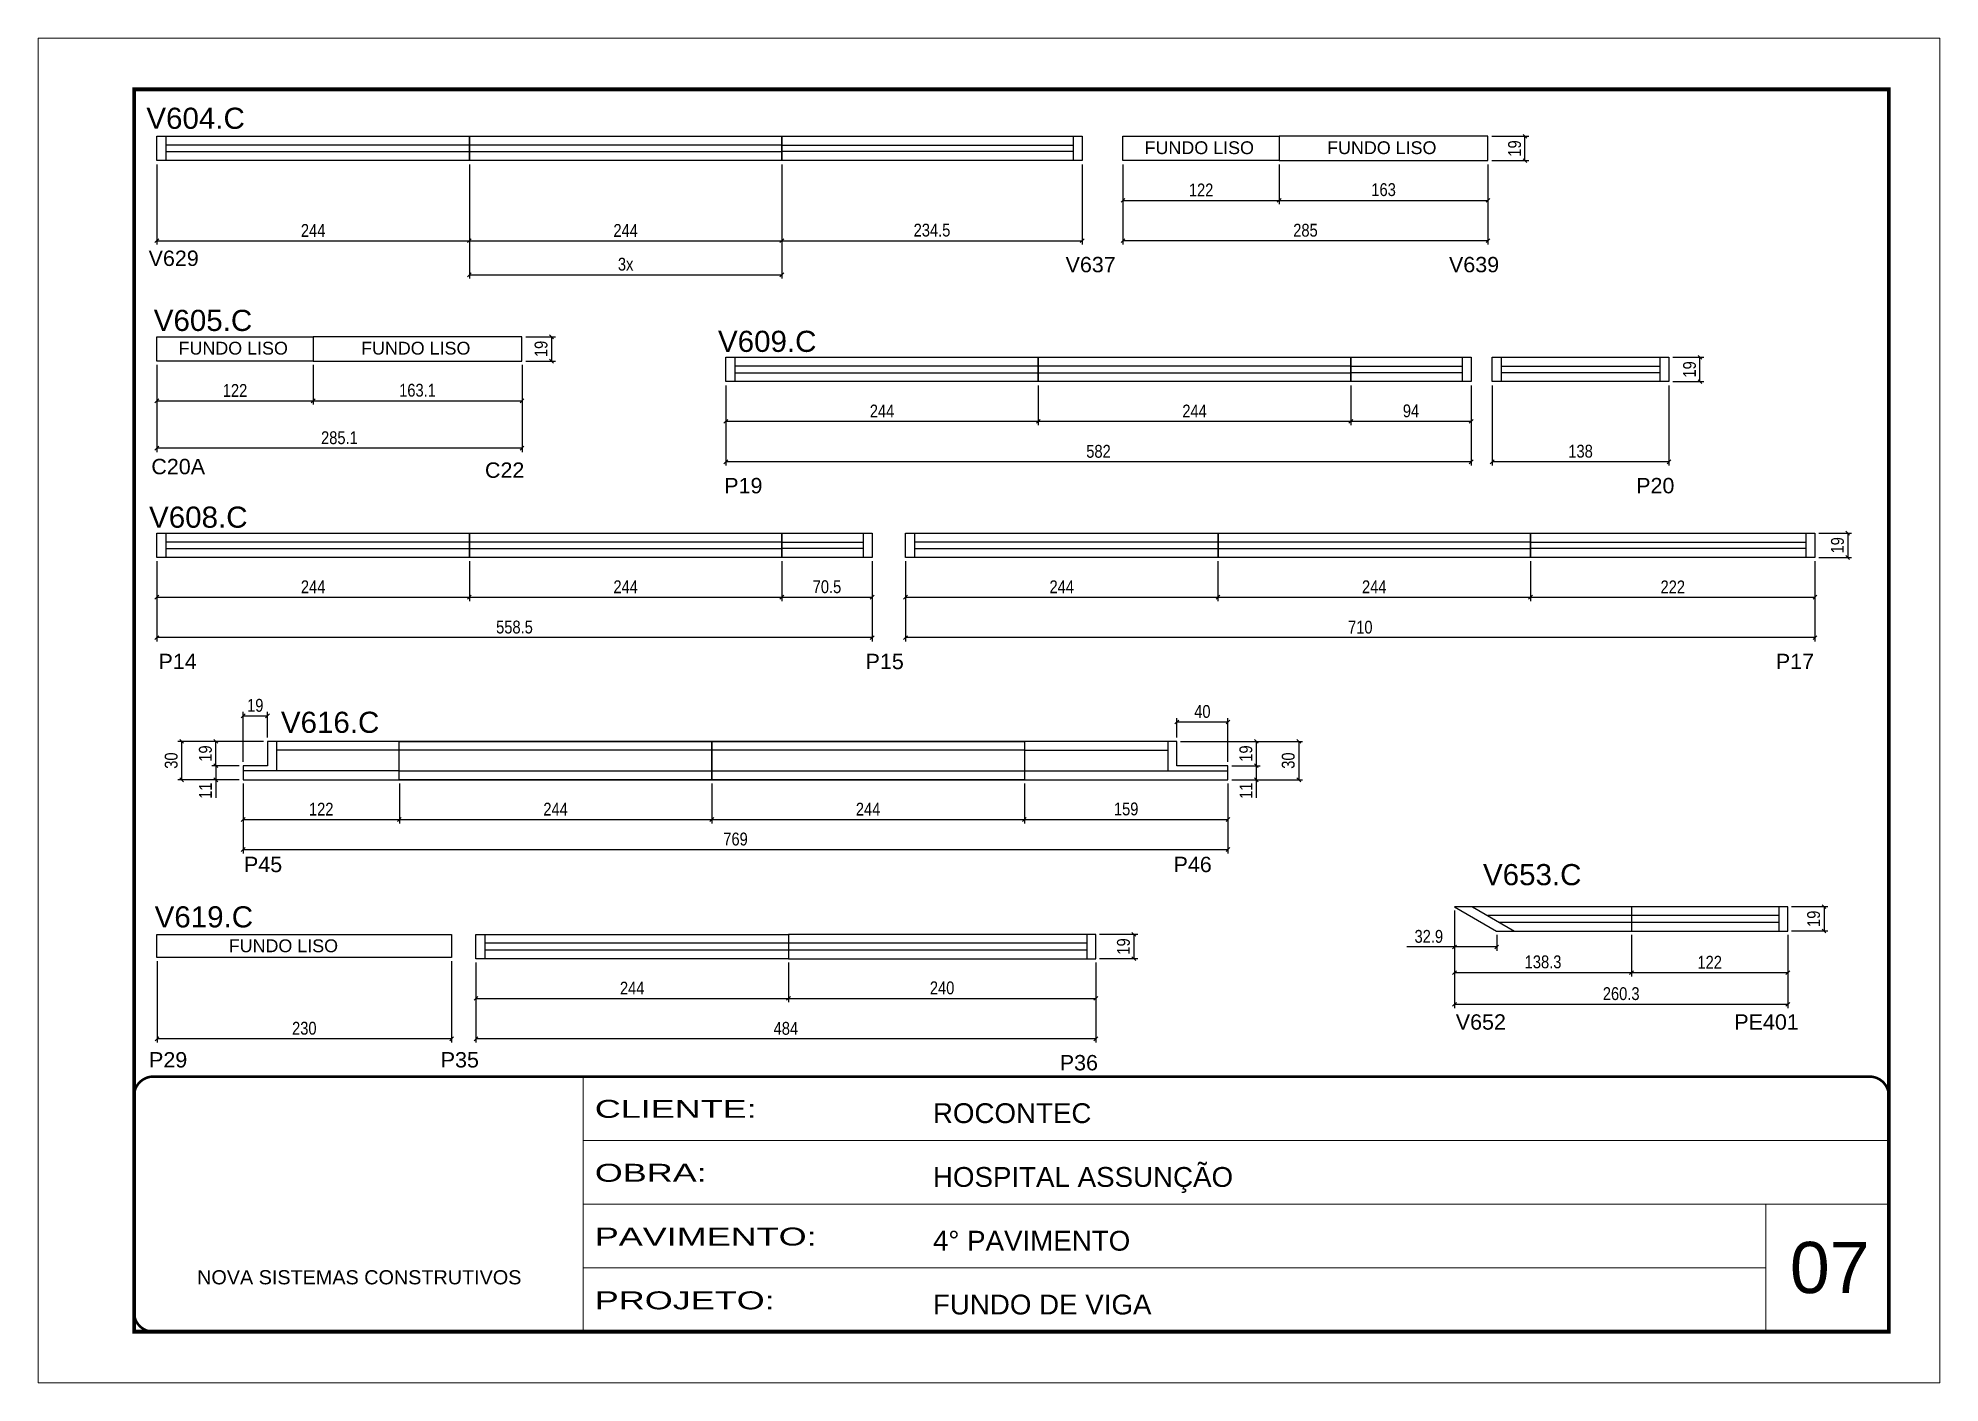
# Model space of a CAD drawing. Extents: x 3111 to 9365, y 861 to 5356.
# Drawn here: x 6295 to 7780, y 3158 to 4208 of the extents above; entities that cross this region are included whole.
import ezdxf

# ---------------------------------------------------------------- set-up
doc = ezdxf.new("R2010")
doc.units = 0
doc.linetypes.add('CONTINUO', pattern=[0])
doc.linetypes.add('DASHED', pattern=[0.75, 0.5, -0.25])
for name, color, linetype in [('5', 5, 'Continuous'), ('COTA', 241, 'Continuous'), ('NOMENCLATURA', 7, 'Continuous'), ('Painéis', 200, 'Continuous'), ('SARR_2.2x7', 40, 'Continuous')]:
    doc.layers.add(name, color=color, linetype=linetype)
for name, color, linetype, lineweight in [('CARIMBO', 255, 'Continuous', 9), ('Folhas', 255, 'Continuous', 9), ('SARRAFO DE PRESSAO', 251, 'DASHED', 9)]:
    doc.layers.add(name, color=color, linetype=linetype, lineweight=lineweight)
doc.styles.add('ARIAL', font='arial.ttf')
doc.styles.add('COTA TECNICA-50', font='techl___.ttf', dxfattribs={"height": 10})
doc.styles.get("Standard").update_dxf_attribs({"font": 'arial.ttf'})
doc.styles.add('Tecnologia', font='')
doc.styles.get('Tecnologia').set_extended_font_data('Forgotten Futurist')
doc.dimstyles.new('COTA PAINEL-50', dxfattribs={"dimtxt": 10, "dimasz": 3, "dimexe": 3, "dimexo": 3, "dimgap": 3, "dimtad": 1, "dimdec": 1, "dimzin": 12, "dimdsep": 46, "dimtxsty": 'COTA TECNICA-50', "dimblk1": 'OBLIQUE', "dimblk2": 'OBLIQUE', "dimsah": 1, "dimcen": 0.9, "dimclrd": 4, "dimclre": 4, "dimclrt": 240, "dimadec": 1, "dimazin": 3, "dimtfac": 1, "dimtdec": 1, "dimtmove": 0, "dimatfit": 3, "dimfxl": 1, "dimtolj": 1, "dimtzin": 12, "dimarcsym": 0})

msp = doc.modelspace()

# ---------------------------------------------------------------- texts
at = {"color": 0, "linetype": 'Continuous', "ltscale": 5, "style": 'ARIAL'}
for p in [(7158.5, 4117.3), (7301, 4117.3), (6404.21, 3960.79), (6546.71, 3960.79), (6443.38, 3494.22)]:
    msp.add_text('FUNDO LISO', height=10, dxfattribs=at).set_placement(p)
at = {"layer": '5', "linetype": 'Continuous'}
for s, p in [('V629', (6380.84, 4029.98)), ('V637', (7096.8, 4025.05)), ('V639', (7396.15, 4025.05)), ('C20A', (6382.96, 3867.38)), ('C22', (6643.46, 3864.57)), ('P19', (6830.28, 3852.48)), ('P20', (7542.32, 3852.48)), ('P14', (6388.56, 3715.2)), ('P15', (6940.65, 3715.2)), ('P17', (7651.38, 3715.2)), ('P45', (6455.3, 3556.74)), ('P46', (7181.09, 3556.74)), ('V652', (7401.46, 3433.73)), ('PE401', (7618.96, 3433.73)), ('P29', (6381.18, 3404.21)), ('P35', (6608.92, 3404.21)), ('P36', (7092.25, 3401.97))]:
    msp.add_text(s, height=12, rotation=359.99996, dxfattribs=at).set_placement(p)
at = {"layer": 'CARIMBO', "style": 'ARIAL'}
msp.add_text('07', height=40, dxfattribs=at).set_placement((7662.36, 3228.06))
at = {"layer": 'NOMENCLATURA', "linetype": 'Continuous'}
for s, p in [('V604.C', (6379.09, 4137.04)), ('V605.C', (6384.87, 3979.23)), ('V609.C', (6825.41, 3962.88)), ('V608.C', (6381.2, 3825.61)), ('V616.C', (6484.12, 3665.47)), ('V653.C', (7422.7, 3546.53)), ('V619.C', (6385.54, 3513.57))]:
    msp.add_text(s, height=16.5, dxfattribs=at).set_placement(p)

# ---------------------------------------------------------------- blocks, each defined once
blk = doc.blocks.new('9999999999')
at = {"color": 30, "linetype": 'CONTINUO'}
for p, q in [((98564.6, 34230.2), (98564.6, 34429.4)), ((98564.6, 34379.6), (99584, 34379.6)), ((98564.6, 34329.8), (99488, 34329.8)), ((99584, 34329.8), (99488, 34329.8)), ((99488, 34329.8), (99488, 34230.2)), ((98564.6, 34280), (99488, 34280))]:
    blk.add_line(p, q, dxfattribs=at)
at = {"color": 30, "linetype": 'CONTINUO', "const_width": 2}
blk.add_lwpolyline([(99584, 34230.2), (99584, 34414.4, 0.414214), (99569, 34429.4), (98229, 34429.4, 0.414214), (98214, 34414.4), (98214, 34245.2, 0.414214), (98229, 34230.2), (99584, 34230.2)], format="xyb", dxfattribs=at)
at = {"layer": 'Folhas'}
blk.add_lwpolyline([(98139, 34190.2), (99624, 34190.2), (99624, 35240.2), (98139, 35240.2)], close=True, dxfattribs=at)
at = {"layer": 'Folhas', "color": 30, "const_width": 3}
blk.add_lwpolyline([(98214, 34230.2), (99584, 34230.2), (99584, 35200.2), (98214, 35200.2)], close=True, dxfattribs=at)
at = {"color": 7, "linetype": 'Continuous', "ltscale": 5, "style": 'ARIAL'}
for s, height, p in [('ROCONTEC', 15.48, (98837.7, 34393.1)), ('HOSPITAL ASSUNÇÃO', 15.483, (98837.7, 34343.3)), ('4° PAVIMENTO', 15.483, (98837.7, 34293.5)), ('NOVA SISTEMAS CONSTRUTIVOS', 11.059, (98263.2, 34267.2)), ('FUNDO DE VIGA', 15.483, (98837.7, 34243.7))]:
    blk.add_text(s, height=height, dxfattribs=at).set_placement(p)
at = {"layer": 'Folhas', "color": 7, "style": 'Tecnologia', "width": 1.5}
for s, p in [('CLIENTE:', (98573.7, 34397.2)), ('OBRA:', (98573.7, 34347.3)), ('PAVIMENTO:', (98573.7, 34297.5)), ('PROJETO:', (98573.7, 34247.7))]:
    blk.add_text(s, height=14, dxfattribs=at).set_placement(p)
blk = doc.blocks.new('_Oblique')
at = {"color": 0, "linetype": 'ByBlock', "lineweight": -2}
blk.add_line((-0.5, -0.5), (0.5, 0.5), dxfattribs=at)
blk = doc.blocks.new('*D96')
at = {"layer": 'COTA', "color": 4, "linetype": 'ByBlock', "lineweight": -2, "transparency": 16777216}
for p, q in [((6454.6, 3625.8), (6454.6, 3571.4)), ((7223.6, 3625.8), (7223.6, 3571.4)), ((6454.6, 3574.4), (7223.6, 3574.4))]:
    blk.add_line(p, q, dxfattribs=at)
at = {"layer": 'Defpoints', "color": 0, "linetype": 'ByBlock', "transparency": 16777216}
for p in [(6454.6, 3628.8), (7223.6, 3628.8), (7223.6, 3574.4)]:
    blk.add_point(p, dxfattribs=at)
at = {"layer": 'COTA', "color": 4, "linetype": 'ByBlock', "lineweight": -2, "transparency": 16777216, "xscale": 3, "yscale": 3, "zscale": 3, "rotation": 180}
blk.add_blockref('_Oblique', (6454.6, 3574.4), dxfattribs=at)
at = {"layer": 'COTA', "color": 4, "linetype": 'ByBlock', "lineweight": -2, "transparency": 16777216, "xscale": 3, "yscale": 3, "zscale": 3}
blk.add_blockref('_Oblique', (7223.6, 3574.4), dxfattribs=at)
at = {"layer": 'COTA', "color": 240, "linetype": 'ByBlock', "transparency": 16777216, "insert": (6839.1, 3582.5), "char_height": 10, "attachment_point": 5, "style": 'COTA TECNICA-50'}
blk.add_mtext('\\A1;769', dxfattribs=at)
blk = doc.blocks.new('*D97')
at = {"layer": 'COTA', "color": 4, "linetype": 'ByBlock', "lineweight": -2, "transparency": 16777216}
for p, q in [((7186.6, 3658.8), (7281.9, 3658.8)), ((7278.9, 3658.8), (7278.9, 3628.8)), ((7226.6, 3628.8), (7281.9, 3628.8))]:
    blk.add_line(p, q, dxfattribs=at)
at = {"layer": 'Defpoints', "color": 0, "linetype": 'ByBlock', "transparency": 16777216}
for p in [(7183.6, 3658.8), (7223.6, 3628.8), (7278.9, 3628.8)]:
    blk.add_point(p, dxfattribs=at)
at = {"layer": 'COTA', "color": 4, "linetype": 'ByBlock', "lineweight": -2, "transparency": 16777216, "xscale": 3, "yscale": 3, "zscale": 3}
for p, rotation in [((7278.9, 3658.8), 90), ((7278.9, 3628.8), 270)]:
    blk.add_blockref('_Oblique', p, dxfattribs=dict(at, rotation=rotation))
at = {"layer": 'COTA', "color": 240, "linetype": 'ByBlock', "transparency": 16777216, "insert": (7270.7, 3643.8), "char_height": 10, "attachment_point": 5, "rotation": 90, "style": 'COTA TECNICA-50'}
blk.add_mtext('\\A1;30', dxfattribs=at)
blk = doc.blocks.new('*D102')
at = {"layer": 'COTA', "color": 4, "linetype": 'ByBlock', "lineweight": -2, "transparency": 16777216}
for p, q in [((7400.4, 3526.8), (7400.4, 3495.3)), ((7433.4, 3507.8), (7433.4, 3495.3)), ((7400.4, 3498.3), (7363.3, 3498.3)), ((7433.4, 3498.3), (7400.4, 3498.3))]:
    blk.add_line(p, q, dxfattribs=at)
at = {"layer": 'Defpoints', "color": 0, "linetype": 'ByBlock', "transparency": 16777216}
for p in [(7400.4, 3529.8), (7433.4, 3510.8), (7433.4, 3498.3)]:
    blk.add_point(p, dxfattribs=at)
at = {"layer": 'COTA', "color": 4, "linetype": 'ByBlock', "lineweight": -2, "transparency": 16777216, "xscale": 3, "yscale": 3, "zscale": 3, "rotation": 180}
blk.add_blockref('_Oblique', (7400.4, 3498.3), dxfattribs=at)
at = {"layer": 'COTA', "color": 4, "linetype": 'ByBlock', "lineweight": -2, "transparency": 16777216, "xscale": 3, "yscale": 3, "zscale": 3}
blk.add_blockref('_Oblique', (7433.4, 3498.3), dxfattribs=at)
at = {"layer": 'COTA', "color": 240, "linetype": 'ByBlock', "transparency": 16777216, "insert": (7380.4, 3506.5), "char_height": 10, "attachment_point": 5, "style": 'COTA TECNICA-50'}
blk.add_mtext('\\A1;32.9', dxfattribs=at)
blk = doc.blocks.new('*D103')
at = {"layer": 'COTA', "color": 4, "linetype": 'ByBlock', "lineweight": -2, "transparency": 16777216}
for p, q in [((7400.4, 3526.8), (7400.4, 3450.5)), ((7660.7, 3507.8), (7660.7, 3450.5)), ((7660.7, 3453.5), (7400.4, 3453.5))]:
    blk.add_line(p, q, dxfattribs=at)
at = {"layer": 'Defpoints', "color": 0, "linetype": 'ByBlock', "transparency": 16777216}
for p in [(7400.4, 3529.8), (7660.7, 3510.8), (7400.4, 3453.5)]:
    blk.add_point(p, dxfattribs=at)
at = {"layer": 'COTA', "color": 4, "linetype": 'ByBlock', "lineweight": -2, "transparency": 16777216, "xscale": 3, "yscale": 3, "zscale": 3, "rotation": 180}
blk.add_blockref('_Oblique', (7400.4, 3453.5), dxfattribs=at)
at = {"layer": 'COTA', "color": 4, "linetype": 'ByBlock', "lineweight": -2, "transparency": 16777216, "xscale": 3, "yscale": 3, "zscale": 3}
blk.add_blockref('_Oblique', (7660.7, 3453.5), dxfattribs=at)
at = {"layer": 'COTA', "color": 240, "linetype": 'ByBlock', "transparency": 16777216, "insert": (7530.6, 3461.8), "char_height": 10, "attachment_point": 5, "style": 'COTA TECNICA-50'}
blk.add_mtext('\\A1;260.3', dxfattribs=at)
blk = doc.blocks.new('*D104')
at = {"layer": 'COTA', "color": 4, "linetype": 'ByBlock', "lineweight": -2, "transparency": 16777216}
for p, q in [((7663.7, 3529.8), (7692, 3529.8)), ((7689, 3529.8), (7689, 3510.8)), ((7663.7, 3510.8), (7692, 3510.8))]:
    blk.add_line(p, q, dxfattribs=at)
at = {"layer": 'Defpoints', "color": 0, "linetype": 'ByBlock', "transparency": 16777216}
for p in [(7660.7, 3529.8), (7660.7, 3510.8), (7689, 3510.8)]:
    blk.add_point(p, dxfattribs=at)
at = {"layer": 'COTA', "color": 4, "linetype": 'ByBlock', "lineweight": -2, "transparency": 16777216, "xscale": 3, "yscale": 3, "zscale": 3}
for p, rotation in [((7689, 3529.8), 90), ((7689, 3510.8), 270)]:
    blk.add_blockref('_Oblique', p, dxfattribs=dict(at, rotation=rotation))
at = {"layer": 'COTA', "color": 240, "linetype": 'ByBlock', "transparency": 16777216, "insert": (7680.9, 3520.3), "char_height": 10, "attachment_point": 5, "rotation": 90, "style": 'COTA TECNICA-50'}
blk.add_mtext('\\A1;19', dxfattribs=at)
blk = doc.blocks.new('*D21')
at = {"layer": 'COTA', "color": 4, "linetype": 'ByBlock', "lineweight": -2, "transparency": 16777216}
for p, q in [((6387.3, 3952.7), (6387.3, 3884.7)), ((6672.4, 3952.7), (6672.4, 3884.7)), ((6672.4, 3887.7), (6387.3, 3887.7))]:
    blk.add_line(p, q, dxfattribs=at)
at = {"layer": 'Defpoints', "color": 0, "linetype": 'ByBlock', "transparency": 16777216}
for p in [(6387.3, 3955.7), (6672.4, 3955.7), (6387.3, 3887.7)]:
    blk.add_point(p, dxfattribs=at)
at = {"layer": 'COTA', "color": 4, "linetype": 'ByBlock', "lineweight": -2, "transparency": 16777216, "xscale": 3, "yscale": 3, "zscale": 3}
for p, rotation in [((6387.3, 3887.7), 180.0000311520241), ((6672.4, 3887.7), 3.11520240803e-05)]:
    blk.add_blockref('_Oblique', p, dxfattribs=dict(at, rotation=rotation))
at = {"layer": 'COTA', "color": 240, "linetype": 'ByBlock', "transparency": 16777216, "insert": (6529.8, 3895.8), "char_height": 10, "attachment_point": 5, "rotation": 0, "style": 'COTA TECNICA-50'}
blk.add_mtext('\\A1;285.1', dxfattribs=at)
blk = doc.blocks.new('*D119')
at = {"layer": 'COTA', "color": 4, "linetype": 'ByBlock', "lineweight": -2, "transparency": 16777216}
for p, q in [((6875.3, 3799.4), (6875.3, 3768.4)), ((6945.8, 3799.4), (6945.8, 3768.4)), ((6875.3, 3771.4), (6945.8, 3771.4))]:
    blk.add_line(p, q, dxfattribs=at)
at = {"layer": 'Defpoints', "color": 0, "linetype": 'ByBlock', "transparency": 16777216}
for p in [(6875.3, 3802.4), (6945.8, 3802.4), (6945.8, 3771.4)]:
    blk.add_point(p, dxfattribs=at)
at = {"layer": 'COTA', "color": 4, "linetype": 'ByBlock', "lineweight": -2, "transparency": 16777216, "xscale": 3, "yscale": 3, "zscale": 3, "rotation": 180}
blk.add_blockref('_Oblique', (6875.3, 3771.4), dxfattribs=at)
at = {"layer": 'COTA', "color": 4, "linetype": 'ByBlock', "lineweight": -2, "transparency": 16777216, "xscale": 3, "yscale": 3, "zscale": 3}
blk.add_blockref('_Oblique', (6945.8, 3771.4), dxfattribs=at)
at = {"layer": 'COTA', "color": 240, "linetype": 'ByBlock', "transparency": 16777216, "insert": (6910.5, 3779.5), "char_height": 10, "attachment_point": 5, "style": 'COTA TECNICA-50'}
blk.add_mtext('\\A1;70.5', dxfattribs=at)
blk = doc.blocks.new('*D120')
at = {"layer": 'COTA', "color": 4, "linetype": 'ByBlock', "lineweight": -2, "transparency": 16777216}
for p, q in [((6387.3, 3799.4), (6387.3, 3768.4)), ((6631.3, 3799.4), (6631.3, 3768.4)), ((6387.3, 3771.4), (6631.3, 3771.4))]:
    blk.add_line(p, q, dxfattribs=at)
at = {"layer": 'Defpoints', "color": 0, "linetype": 'ByBlock', "transparency": 16777216}
for p in [(6387.3, 3802.4), (6631.3, 3802.4), (6631.3, 3771.4)]:
    blk.add_point(p, dxfattribs=at)
at = {"layer": 'COTA', "color": 4, "linetype": 'ByBlock', "lineweight": -2, "transparency": 16777216, "xscale": 3, "yscale": 3, "zscale": 3, "rotation": 180}
blk.add_blockref('_Oblique', (6387.3, 3771.4), dxfattribs=at)
at = {"layer": 'COTA', "color": 4, "linetype": 'ByBlock', "lineweight": -2, "transparency": 16777216, "xscale": 3, "yscale": 3, "zscale": 3}
blk.add_blockref('_Oblique', (6631.3, 3771.4), dxfattribs=at)
at = {"layer": 'COTA', "color": 240, "linetype": 'ByBlock', "transparency": 16777216, "insert": (6509.3, 3779.5), "char_height": 10, "attachment_point": 5, "style": 'COTA TECNICA-50'}
blk.add_mtext('\\A1;244', dxfattribs=at)
blk = doc.blocks.new('*D27')
at = {"layer": 'COTA', "color": 4, "linetype": 'ByBlock', "lineweight": -2, "transparency": 16777216}
for p, q in [((6631.3, 3799.4), (6631.3, 3768.4)), ((6875.3, 3799.4), (6875.3, 3768.4)), ((6631.3, 3771.4), (6875.3, 3771.4))]:
    blk.add_line(p, q, dxfattribs=at)
at = {"layer": 'Defpoints', "color": 0, "linetype": 'ByBlock', "transparency": 16777216}
for p in [(6631.3, 3802.4), (6875.3, 3802.4), (6875.3, 3771.4)]:
    blk.add_point(p, dxfattribs=at)
at = {"layer": 'COTA', "color": 4, "linetype": 'ByBlock', "lineweight": -2, "transparency": 16777216, "xscale": 3, "yscale": 3, "zscale": 3, "rotation": 180}
blk.add_blockref('_Oblique', (6631.3, 3771.4), dxfattribs=at)
at = {"layer": 'COTA', "color": 4, "linetype": 'ByBlock', "lineweight": -2, "transparency": 16777216, "xscale": 3, "yscale": 3, "zscale": 3}
blk.add_blockref('_Oblique', (6875.3, 3771.4), dxfattribs=at)
at = {"layer": 'COTA', "color": 240, "linetype": 'ByBlock', "transparency": 16777216, "insert": (6753.3, 3779.5), "char_height": 10, "attachment_point": 5, "style": 'COTA TECNICA-50'}
blk.add_mtext('\\A1;244', dxfattribs=at)
blk = doc.blocks.new('*D28')
at = {"layer": 'COTA', "color": 4, "linetype": 'ByBlock', "lineweight": -2, "transparency": 16777216}
for p, q in [((6387.3, 3799.4), (6387.3, 3736.8)), ((6945.8, 3799.4), (6945.8, 3736.8)), ((6945.8, 3739.8), (6387.3, 3739.8))]:
    blk.add_line(p, q, dxfattribs=at)
at = {"layer": 'Defpoints', "color": 0, "linetype": 'ByBlock', "transparency": 16777216}
for p in [(6387.3, 3802.4), (6945.8, 3802.4), (6387.3, 3739.8)]:
    blk.add_point(p, dxfattribs=at)
at = {"layer": 'COTA', "color": 4, "linetype": 'ByBlock', "lineweight": -2, "transparency": 16777216, "xscale": 3, "yscale": 3, "zscale": 3, "rotation": 180}
blk.add_blockref('_Oblique', (6387.3, 3739.8), dxfattribs=at)
at = {"layer": 'COTA', "color": 4, "linetype": 'ByBlock', "lineweight": -2, "transparency": 16777216, "xscale": 3, "yscale": 3, "zscale": 3}
blk.add_blockref('_Oblique', (6945.8, 3739.8), dxfattribs=at)
at = {"layer": 'COTA', "color": 240, "linetype": 'ByBlock', "transparency": 16777216, "insert": (6666.5, 3748), "char_height": 10, "attachment_point": 5, "style": 'COTA TECNICA-50'}
blk.add_mtext('\\A1;558.5', dxfattribs=at)
blk = doc.blocks.new('*D121')
at = {"layer": 'COTA', "color": 4, "linetype": 'ByBlock', "lineweight": -2, "transparency": 16777216}
for p, q in [((7459.8, 3799.4), (7459.8, 3768.4)), ((7681.9, 3799.4), (7681.9, 3768.4)), ((7459.8, 3771.4), (7681.9, 3771.4))]:
    blk.add_line(p, q, dxfattribs=at)
at = {"layer": 'Defpoints', "color": 0, "linetype": 'ByBlock', "transparency": 16777216}
for p in [(7459.8, 3802.4), (7681.9, 3802.4), (7681.9, 3771.4)]:
    blk.add_point(p, dxfattribs=at)
at = {"layer": 'COTA', "color": 4, "linetype": 'ByBlock', "lineweight": -2, "transparency": 16777216, "xscale": 3, "yscale": 3, "zscale": 3, "rotation": 180}
blk.add_blockref('_Oblique', (7459.8, 3771.4), dxfattribs=at)
at = {"layer": 'COTA', "color": 4, "linetype": 'ByBlock', "lineweight": -2, "transparency": 16777216, "xscale": 3, "yscale": 3, "zscale": 3}
blk.add_blockref('_Oblique', (7681.9, 3771.4), dxfattribs=at)
at = {"layer": 'COTA', "color": 240, "linetype": 'ByBlock', "transparency": 16777216, "insert": (7570.9, 3779.4), "char_height": 10, "attachment_point": 5, "style": 'COTA TECNICA-50'}
blk.add_mtext('\\A1;222', dxfattribs=at)
blk = doc.blocks.new('*D122')
at = {"layer": 'COTA', "color": 4, "linetype": 'ByBlock', "lineweight": -2, "transparency": 16777216}
for p, q in [((6971.8, 3799.4), (6971.8, 3768.4)), ((7215.8, 3799.4), (7215.8, 3768.4)), ((6971.8, 3771.4), (7215.8, 3771.4))]:
    blk.add_line(p, q, dxfattribs=at)
at = {"layer": 'Defpoints', "color": 0, "linetype": 'ByBlock', "transparency": 16777216}
for p in [(6971.8, 3802.4), (7215.8, 3802.4), (7215.8, 3771.4)]:
    blk.add_point(p, dxfattribs=at)
at = {"layer": 'COTA', "color": 4, "linetype": 'ByBlock', "lineweight": -2, "transparency": 16777216, "xscale": 3, "yscale": 3, "zscale": 3, "rotation": 180}
blk.add_blockref('_Oblique', (6971.8, 3771.4), dxfattribs=at)
at = {"layer": 'COTA', "color": 4, "linetype": 'ByBlock', "lineweight": -2, "transparency": 16777216, "xscale": 3, "yscale": 3, "zscale": 3}
blk.add_blockref('_Oblique', (7215.8, 3771.4), dxfattribs=at)
at = {"layer": 'COTA', "color": 240, "linetype": 'ByBlock', "transparency": 16777216, "insert": (7093.8, 3779.5), "char_height": 10, "attachment_point": 5, "style": 'COTA TECNICA-50'}
blk.add_mtext('\\A1;244', dxfattribs=at)
blk = doc.blocks.new('*D29')
at = {"layer": 'COTA', "color": 4, "linetype": 'ByBlock', "lineweight": -2, "transparency": 16777216}
for p, q in [((7215.8, 3799.4), (7215.8, 3768.4)), ((7459.8, 3799.4), (7459.8, 3768.4)), ((7215.8, 3771.4), (7459.8, 3771.4))]:
    blk.add_line(p, q, dxfattribs=at)
at = {"layer": 'Defpoints', "color": 0, "linetype": 'ByBlock', "transparency": 16777216}
for p in [(7215.8, 3802.4), (7459.8, 3802.4), (7459.8, 3771.4)]:
    blk.add_point(p, dxfattribs=at)
at = {"layer": 'COTA', "color": 4, "linetype": 'ByBlock', "lineweight": -2, "transparency": 16777216, "xscale": 3, "yscale": 3, "zscale": 3, "rotation": 180}
blk.add_blockref('_Oblique', (7215.8, 3771.4), dxfattribs=at)
at = {"layer": 'COTA', "color": 4, "linetype": 'ByBlock', "lineweight": -2, "transparency": 16777216, "xscale": 3, "yscale": 3, "zscale": 3}
blk.add_blockref('_Oblique', (7459.8, 3771.4), dxfattribs=at)
at = {"layer": 'COTA', "color": 240, "linetype": 'ByBlock', "transparency": 16777216, "insert": (7337.8, 3779.5), "char_height": 10, "attachment_point": 5, "style": 'COTA TECNICA-50'}
blk.add_mtext('\\A1;244', dxfattribs=at)
blk = doc.blocks.new('*D5')
at = {"layer": 'COTA', "color": 4, "linetype": 'ByBlock', "lineweight": -2, "transparency": 16777216}
for p, q in [((6971.8, 3799.4), (6971.8, 3736.8)), ((7681.9, 3799.4), (7681.9, 3736.8)), ((7681.9, 3739.8), (6971.8, 3739.8))]:
    blk.add_line(p, q, dxfattribs=at)
at = {"layer": 'Defpoints', "color": 0, "linetype": 'ByBlock', "transparency": 16777216}
for p in [(6971.8, 3802.4), (7681.9, 3802.4), (6971.8, 3739.8)]:
    blk.add_point(p, dxfattribs=at)
at = {"layer": 'COTA', "color": 4, "linetype": 'ByBlock', "lineweight": -2, "transparency": 16777216, "xscale": 3, "yscale": 3, "zscale": 3, "rotation": 180}
blk.add_blockref('_Oblique', (6971.8, 3739.8), dxfattribs=at)
at = {"layer": 'COTA', "color": 4, "linetype": 'ByBlock', "lineweight": -2, "transparency": 16777216, "xscale": 3, "yscale": 3, "zscale": 3}
blk.add_blockref('_Oblique', (7681.9, 3739.8), dxfattribs=at)
at = {"layer": 'COTA', "color": 240, "linetype": 'ByBlock', "transparency": 16777216, "insert": (7326.9, 3747.9), "char_height": 10, "attachment_point": 5, "style": 'COTA TECNICA-50'}
blk.add_mtext('\\A1;710', dxfattribs=at)
blk = doc.blocks.new('*D79')
at = {"layer": 'COTA', "color": 4, "linetype": 'ByBlock', "lineweight": -2, "transparency": 16777216}
for p, q in [((7684.9, 3821.4), (7710.5, 3821.4)), ((7707.5, 3821.4), (7707.5, 3802.4)), ((7684.9, 3802.4), (7710.5, 3802.4))]:
    blk.add_line(p, q, dxfattribs=at)
at = {"layer": 'Defpoints', "color": 0, "linetype": 'ByBlock', "transparency": 16777216}
for p in [(7681.9, 3821.4), (7681.9, 3802.4), (7707.5, 3802.4)]:
    blk.add_point(p, dxfattribs=at)
at = {"layer": 'COTA', "color": 4, "linetype": 'ByBlock', "lineweight": -2, "transparency": 16777216, "xscale": 3, "yscale": 3, "zscale": 3}
for p, rotation in [((7707.5, 3821.4), 90), ((7707.5, 3802.4), 270)]:
    blk.add_blockref('_Oblique', p, dxfattribs=dict(at, rotation=rotation))
at = {"layer": 'COTA', "color": 240, "linetype": 'ByBlock', "transparency": 16777216, "insert": (7699.5, 3811.9), "char_height": 10, "attachment_point": 5, "rotation": 90, "style": 'COTA TECNICA-50'}
blk.add_mtext('\\A1;19', dxfattribs=at)
blk = doc.blocks.new('*D80')
at = {"layer": 'COTA', "color": 4, "linetype": 'ByBlock', "lineweight": -2, "transparency": 16777216}
for p, q in [((7319.5, 3936.7), (7319.5, 3905.7)), ((7413.5, 3936.7), (7413.5, 3905.7)), ((7319.5, 3908.7), (7413.5, 3908.7))]:
    blk.add_line(p, q, dxfattribs=at)
at = {"layer": 'Defpoints', "color": 0, "linetype": 'ByBlock', "transparency": 16777216}
for p in [(7319.5, 3939.7), (7413.5, 3939.7), (7413.5, 3908.7)]:
    blk.add_point(p, dxfattribs=at)
at = {"layer": 'COTA', "color": 4, "linetype": 'ByBlock', "lineweight": -2, "transparency": 16777216, "xscale": 3, "yscale": 3, "zscale": 3, "rotation": 180}
blk.add_blockref('_Oblique', (7319.5, 3908.7), dxfattribs=at)
at = {"layer": 'COTA', "color": 4, "linetype": 'ByBlock', "lineweight": -2, "transparency": 16777216, "xscale": 3, "yscale": 3, "zscale": 3}
blk.add_blockref('_Oblique', (7413.5, 3908.7), dxfattribs=at)
at = {"layer": 'COTA', "color": 240, "linetype": 'ByBlock', "transparency": 16777216, "insert": (7366.5, 3916.8), "char_height": 10, "attachment_point": 5, "style": 'COTA TECNICA-50'}
blk.add_mtext('\\A1;94', dxfattribs=at)
blk = doc.blocks.new('*D81')
at = {"layer": 'COTA', "color": 4, "linetype": 'ByBlock', "lineweight": -2, "transparency": 16777216}
for p, q in [((6831.5, 3936.7), (6831.5, 3905.7)), ((7075.5, 3936.7), (7075.5, 3905.7)), ((6831.5, 3908.7), (7075.5, 3908.7))]:
    blk.add_line(p, q, dxfattribs=at)
at = {"layer": 'Defpoints', "color": 0, "linetype": 'ByBlock', "transparency": 16777216}
for p in [(6831.5, 3939.7), (7075.5, 3939.7), (7075.5, 3908.7)]:
    blk.add_point(p, dxfattribs=at)
at = {"layer": 'COTA', "color": 4, "linetype": 'ByBlock', "lineweight": -2, "transparency": 16777216, "xscale": 3, "yscale": 3, "zscale": 3, "rotation": 180}
blk.add_blockref('_Oblique', (6831.5, 3908.7), dxfattribs=at)
at = {"layer": 'COTA', "color": 4, "linetype": 'ByBlock', "lineweight": -2, "transparency": 16777216, "xscale": 3, "yscale": 3, "zscale": 3}
blk.add_blockref('_Oblique', (7075.5, 3908.7), dxfattribs=at)
at = {"layer": 'COTA', "color": 240, "linetype": 'ByBlock', "transparency": 16777216, "insert": (6953.5, 3916.7), "char_height": 10, "attachment_point": 5, "style": 'COTA TECNICA-50'}
blk.add_mtext('\\A1;244', dxfattribs=at)
blk = doc.blocks.new('*D6')
at = {"layer": 'COTA', "color": 4, "linetype": 'ByBlock', "lineweight": -2, "transparency": 16777216}
for p, q in [((7075.5, 3936.7), (7075.5, 3905.7)), ((7319.5, 3936.7), (7319.5, 3905.7)), ((7075.5, 3908.7), (7319.5, 3908.7))]:
    blk.add_line(p, q, dxfattribs=at)
at = {"layer": 'Defpoints', "color": 0, "linetype": 'ByBlock', "transparency": 16777216}
for p in [(7075.5, 3939.7), (7319.5, 3939.7), (7319.5, 3908.7)]:
    blk.add_point(p, dxfattribs=at)
at = {"layer": 'COTA', "color": 4, "linetype": 'ByBlock', "lineweight": -2, "transparency": 16777216, "xscale": 3, "yscale": 3, "zscale": 3, "rotation": 180}
blk.add_blockref('_Oblique', (7075.5, 3908.7), dxfattribs=at)
at = {"layer": 'COTA', "color": 4, "linetype": 'ByBlock', "lineweight": -2, "transparency": 16777216, "xscale": 3, "yscale": 3, "zscale": 3}
blk.add_blockref('_Oblique', (7319.5, 3908.7), dxfattribs=at)
at = {"layer": 'COTA', "color": 240, "linetype": 'ByBlock', "transparency": 16777216, "insert": (7197.5, 3916.7), "char_height": 10, "attachment_point": 5, "style": 'COTA TECNICA-50'}
blk.add_mtext('\\A1;244', dxfattribs=at)
blk = doc.blocks.new('*D7')
at = {"layer": 'COTA', "color": 4, "linetype": 'ByBlock', "lineweight": -2, "transparency": 16777216}
for p, q in [((6831.5, 3936.7), (6831.5, 3874.1)), ((7413.5, 3936.7), (7413.5, 3874.1)), ((7413.5, 3877.1), (6831.5, 3877.1))]:
    blk.add_line(p, q, dxfattribs=at)
at = {"layer": 'Defpoints', "color": 0, "linetype": 'ByBlock', "transparency": 16777216}
for p in [(6831.5, 3939.7), (7413.5, 3939.7), (6831.5, 3877.1)]:
    blk.add_point(p, dxfattribs=at)
at = {"layer": 'COTA', "color": 4, "linetype": 'ByBlock', "lineweight": -2, "transparency": 16777216, "xscale": 3, "yscale": 3, "zscale": 3, "rotation": 180}
blk.add_blockref('_Oblique', (6831.5, 3877.1), dxfattribs=at)
at = {"layer": 'COTA', "color": 4, "linetype": 'ByBlock', "lineweight": -2, "transparency": 16777216, "xscale": 3, "yscale": 3, "zscale": 3}
blk.add_blockref('_Oblique', (7413.5, 3877.1), dxfattribs=at)
at = {"layer": 'COTA', "color": 240, "linetype": 'ByBlock', "transparency": 16777216, "insert": (7122.5, 3885.2), "char_height": 10, "attachment_point": 5, "style": 'COTA TECNICA-50'}
blk.add_mtext('\\A1;582', dxfattribs=at)
blk = doc.blocks.new('*D82')
at = {"layer": 'COTA', "color": 4, "linetype": 'ByBlock', "lineweight": -2, "transparency": 16777216}
for p, q in [((7429.9, 3936.7), (7429.9, 3874.1)), ((7567.9, 3936.7), (7567.9, 3874.1)), ((7567.9, 3877.1), (7429.9, 3877.1))]:
    blk.add_line(p, q, dxfattribs=at)
at = {"layer": 'Defpoints', "color": 0, "linetype": 'ByBlock', "transparency": 16777216}
for p in [(7429.9, 3939.7), (7567.9, 3939.7), (7429.9, 3877.1)]:
    blk.add_point(p, dxfattribs=at)
at = {"layer": 'COTA', "color": 4, "linetype": 'ByBlock', "lineweight": -2, "transparency": 16777216, "xscale": 3, "yscale": 3, "zscale": 3}
for p, rotation in [((7429.9, 3877.1), 180.0000000132496), ((7567.9, 3877.1), 1.32495614e-08)]:
    blk.add_blockref('_Oblique', p, dxfattribs=dict(at, rotation=rotation))
at = {"layer": 'COTA', "color": 240, "linetype": 'ByBlock', "transparency": 16777216, "insert": (7498.9, 3885.3), "char_height": 10, "attachment_point": 5, "rotation": 0, "style": 'COTA TECNICA-50'}
blk.add_mtext('\\A1;138', dxfattribs=at)
blk = doc.blocks.new('*D83')
at = {"layer": 'COTA', "color": 4, "linetype": 'ByBlock', "lineweight": -2, "transparency": 16777216}
for p, q in [((7570.9, 3958.7), (7595.1, 3958.7)), ((7592.1, 3939.7), (7592.1, 3958.7)), ((7570.9, 3939.7), (7595.1, 3939.7))]:
    blk.add_line(p, q, dxfattribs=at)
at = {"layer": 'Defpoints', "color": 0, "linetype": 'ByBlock', "transparency": 16777216}
for p in [(7567.9, 3958.7), (7592.1, 3958.7), (7567.9, 3939.7)]:
    blk.add_point(p, dxfattribs=at)
at = {"layer": 'COTA', "color": 4, "linetype": 'ByBlock', "lineweight": -2, "transparency": 16777216, "xscale": 3, "yscale": 3, "zscale": 3}
for p, rotation in [((7592.1, 3958.7), 90), ((7592.1, 3939.7), 270)]:
    blk.add_blockref('_Oblique', p, dxfattribs=dict(at, rotation=rotation))
at = {"layer": 'COTA', "color": 240, "linetype": 'ByBlock', "transparency": 16777216, "insert": (7584, 3949.2), "char_height": 10, "attachment_point": 5, "rotation": 90, "style": 'COTA TECNICA-50'}
blk.add_mtext('\\A1;19', dxfattribs=at)
blk = doc.blocks.new('*D41')
at = {"layer": 'COTA', "color": 4, "linetype": 'ByBlock', "lineweight": -2, "transparency": 16777216}
for p, q in [((6576.6, 3625.8), (6576.6, 3594.8)), ((6820.6, 3625.8), (6820.6, 3594.8)), ((6576.6, 3597.8), (6820.6, 3597.8))]:
    blk.add_line(p, q, dxfattribs=at)
at = {"layer": 'Defpoints', "color": 0, "linetype": 'ByBlock', "transparency": 16777216}
for p in [(6576.6, 3628.8), (6820.6, 3628.8), (6820.6, 3597.8)]:
    blk.add_point(p, dxfattribs=at)
at = {"layer": 'COTA', "color": 4, "linetype": 'ByBlock', "lineweight": -2, "transparency": 16777216, "xscale": 3, "yscale": 3, "zscale": 3, "rotation": 180}
blk.add_blockref('_Oblique', (6576.6, 3597.8), dxfattribs=at)
at = {"layer": 'COTA', "color": 4, "linetype": 'ByBlock', "lineweight": -2, "transparency": 16777216, "xscale": 3, "yscale": 3, "zscale": 3}
blk.add_blockref('_Oblique', (6820.6, 3597.8), dxfattribs=at)
at = {"layer": 'COTA', "color": 240, "linetype": 'ByBlock', "transparency": 16777216, "insert": (6698.6, 3605.9), "char_height": 10, "attachment_point": 5, "style": 'COTA TECNICA-50'}
blk.add_mtext('\\A1;244', dxfattribs=at)
blk = doc.blocks.new('*D42')
at = {"layer": 'COTA', "color": 4, "linetype": 'ByBlock', "lineweight": -2, "transparency": 16777216}
for p, q in [((6820.6, 3625.8), (6820.6, 3594.8)), ((7064.6, 3625.8), (7064.6, 3594.8)), ((6820.6, 3597.8), (7064.6, 3597.8))]:
    blk.add_line(p, q, dxfattribs=at)
at = {"layer": 'Defpoints', "color": 0, "linetype": 'ByBlock', "transparency": 16777216}
for p in [(6820.6, 3628.8), (7064.6, 3628.8), (7064.6, 3597.8)]:
    blk.add_point(p, dxfattribs=at)
at = {"layer": 'COTA', "color": 4, "linetype": 'ByBlock', "lineweight": -2, "transparency": 16777216, "xscale": 3, "yscale": 3, "zscale": 3, "rotation": 180}
blk.add_blockref('_Oblique', (6820.6, 3597.8), dxfattribs=at)
at = {"layer": 'COTA', "color": 4, "linetype": 'ByBlock', "lineweight": -2, "transparency": 16777216, "xscale": 3, "yscale": 3, "zscale": 3}
blk.add_blockref('_Oblique', (7064.6, 3597.8), dxfattribs=at)
at = {"layer": 'COTA', "color": 240, "linetype": 'ByBlock', "transparency": 16777216, "insert": (6942.6, 3605.9), "char_height": 10, "attachment_point": 5, "style": 'COTA TECNICA-50'}
blk.add_mtext('\\A1;244', dxfattribs=at)
blk = doc.blocks.new('*D134')
at = {"layer": 'COTA', "color": 4, "linetype": 'ByBlock', "lineweight": -2, "transparency": 16777216}
for p, q in [((7064.6, 3625.8), (7064.6, 3594.8)), ((7223.6, 3625.8), (7223.6, 3594.8)), ((7064.6, 3597.8), (7223.6, 3597.8))]:
    blk.add_line(p, q, dxfattribs=at)
at = {"layer": 'Defpoints', "color": 0, "linetype": 'ByBlock', "transparency": 16777216}
for p in [(7064.6, 3628.8), (7223.6, 3628.8), (7223.6, 3597.8)]:
    blk.add_point(p, dxfattribs=at)
at = {"layer": 'COTA', "color": 4, "linetype": 'ByBlock', "lineweight": -2, "transparency": 16777216, "xscale": 3, "yscale": 3, "zscale": 3, "rotation": 180}
blk.add_blockref('_Oblique', (7064.6, 3597.8), dxfattribs=at)
at = {"layer": 'COTA', "color": 4, "linetype": 'ByBlock', "lineweight": -2, "transparency": 16777216, "xscale": 3, "yscale": 3, "zscale": 3}
blk.add_blockref('_Oblique', (7223.6, 3597.8), dxfattribs=at)
at = {"layer": 'COTA', "color": 240, "linetype": 'ByBlock', "transparency": 16777216, "insert": (7144.1, 3606), "char_height": 10, "attachment_point": 5, "style": 'COTA TECNICA-50'}
blk.add_mtext('\\A1;159', dxfattribs=at)
blk = doc.blocks.new('*D135')
at = {"layer": 'COTA', "color": 4, "linetype": 'ByBlock', "lineweight": -2, "transparency": 16777216}
for p, q in [((6451.6, 3639.8), (6430.3, 3639.8)), ((6433.3, 3639.8), (6433.3, 3628.8)), ((6451.6, 3628.8), (6430.3, 3628.8)), ((6433.3, 3628.8), (6433.3, 3614.7))]:
    blk.add_line(p, q, dxfattribs=at)
at = {"layer": 'Defpoints', "color": 0, "linetype": 'ByBlock', "transparency": 16777216}
for p in [(6454.6, 3639.8), (6433.3, 3628.8), (6454.6, 3628.8)]:
    blk.add_point(p, dxfattribs=at)
at = {"layer": 'COTA', "color": 4, "linetype": 'ByBlock', "lineweight": -2, "transparency": 16777216, "xscale": 3, "yscale": 3, "zscale": 3}
for p, rotation in [((6433.3, 3639.8), 90), ((6433.3, 3628.8), 270)]:
    blk.add_blockref('_Oblique', p, dxfattribs=dict(at, rotation=rotation))
at = {"layer": 'COTA', "color": 240, "linetype": 'ByBlock', "transparency": 16777216, "insert": (6425.2, 3620.3), "char_height": 10, "attachment_point": 5, "rotation": 90, "style": 'COTA TECNICA-50'}
blk.add_mtext('\\A1;11', dxfattribs=at)
blk = doc.blocks.new('*D136')
at = {"layer": 'COTA', "color": 4, "linetype": 'ByBlock', "lineweight": -2, "transparency": 16777216}
for p, q in [((6470.6, 3658.8), (6430.3, 3658.8)), ((6433.3, 3639.8), (6433.3, 3658.8)), ((6451.6, 3639.8), (6430.3, 3639.8))]:
    blk.add_line(p, q, dxfattribs=at)
at = {"layer": 'Defpoints', "color": 0, "linetype": 'ByBlock', "transparency": 16777216}
for p in [(6433.3, 3658.8), (6473.6, 3658.8), (6454.6, 3639.8)]:
    blk.add_point(p, dxfattribs=at)
at = {"layer": 'COTA', "color": 4, "linetype": 'ByBlock', "lineweight": -2, "transparency": 16777216, "xscale": 3, "yscale": 3, "zscale": 3}
for p, rotation in [((6433.3, 3658.8), 90), ((6433.3, 3639.8), 270)]:
    blk.add_blockref('_Oblique', p, dxfattribs=dict(at, rotation=rotation))
at = {"layer": 'COTA', "color": 240, "linetype": 'ByBlock', "transparency": 16777216, "insert": (6425.2, 3649.3), "char_height": 10, "attachment_point": 5, "rotation": 90, "style": 'COTA TECNICA-50'}
blk.add_mtext('\\A1;19', dxfattribs=at)
blk = doc.blocks.new('*D43')
at = {"layer": 'COTA', "color": 4, "linetype": 'ByBlock', "lineweight": -2, "transparency": 16777216}
for p, q in [((6470.6, 3658.8), (6403.7, 3658.8)), ((6406.7, 3628.8), (6406.7, 3658.8)), ((6451.6, 3628.8), (6403.7, 3628.8))]:
    blk.add_line(p, q, dxfattribs=at)
at = {"layer": 'Defpoints', "color": 0, "linetype": 'ByBlock', "transparency": 16777216}
for p in [(6406.7, 3658.8), (6473.6, 3658.8), (6454.6, 3628.8)]:
    blk.add_point(p, dxfattribs=at)
at = {"layer": 'COTA', "color": 4, "linetype": 'ByBlock', "lineweight": -2, "transparency": 16777216, "xscale": 3, "yscale": 3, "zscale": 3}
for p, rotation in [((6406.7, 3658.8), 90), ((6406.7, 3628.8), 270)]:
    blk.add_blockref('_Oblique', p, dxfattribs=dict(at, rotation=rotation))
at = {"layer": 'COTA', "color": 240, "linetype": 'ByBlock', "transparency": 16777216, "insert": (6398.5, 3643.8), "char_height": 10, "attachment_point": 5, "rotation": 90, "style": 'COTA TECNICA-50'}
blk.add_mtext('\\A1;30', dxfattribs=at)
blk = doc.blocks.new('*D137')
at = {"layer": 'COTA', "color": 4, "linetype": 'ByBlock', "lineweight": -2, "transparency": 16777216}
for p, q in [((7226.6, 3639.8), (7248.7, 3639.8)), ((7245.7, 3639.8), (7245.7, 3628.8)), ((7226.6, 3628.8), (7248.7, 3628.8)), ((7245.7, 3628.8), (7245.7, 3614.7))]:
    blk.add_line(p, q, dxfattribs=at)
at = {"layer": 'Defpoints', "color": 0, "linetype": 'ByBlock', "transparency": 16777216}
for p in [(7223.6, 3639.8), (7223.6, 3628.8), (7245.7, 3628.8)]:
    blk.add_point(p, dxfattribs=at)
at = {"layer": 'COTA', "color": 4, "linetype": 'ByBlock', "lineweight": -2, "transparency": 16777216, "xscale": 3, "yscale": 3, "zscale": 3}
for p, rotation in [((7245.7, 3639.8), 90), ((7245.7, 3628.8), 270)]:
    blk.add_blockref('_Oblique', p, dxfattribs=dict(at, rotation=rotation))
at = {"layer": 'COTA', "color": 240, "linetype": 'ByBlock', "transparency": 16777216, "insert": (7237.6, 3620.3), "char_height": 10, "attachment_point": 5, "rotation": 90, "style": 'COTA TECNICA-50'}
blk.add_mtext('\\A1;11', dxfattribs=at)
blk = doc.blocks.new('*D44')
at = {"layer": 'COTA', "color": 4, "linetype": 'ByBlock', "lineweight": -2, "transparency": 16777216}
for p, q in [((7186.6, 3658.8), (7248.7, 3658.8)), ((7245.7, 3658.8), (7245.7, 3639.8)), ((7226.6, 3639.8), (7248.7, 3639.8))]:
    blk.add_line(p, q, dxfattribs=at)
at = {"layer": 'Defpoints', "color": 0, "linetype": 'ByBlock', "transparency": 16777216}
for p in [(7183.6, 3658.8), (7223.6, 3639.8), (7245.7, 3639.8)]:
    blk.add_point(p, dxfattribs=at)
at = {"layer": 'COTA', "color": 4, "linetype": 'ByBlock', "lineweight": -2, "transparency": 16777216, "xscale": 3, "yscale": 3, "zscale": 3}
for p, rotation in [((7245.7, 3658.8), 90), ((7245.7, 3639.8), 270)]:
    blk.add_blockref('_Oblique', p, dxfattribs=dict(at, rotation=rotation))
at = {"layer": 'COTA', "color": 240, "linetype": 'ByBlock', "transparency": 16777216, "insert": (7237.6, 3649.3), "char_height": 10, "attachment_point": 5, "rotation": 90, "style": 'COTA TECNICA-50'}
blk.add_mtext('\\A1;19', dxfattribs=at)
blk = doc.blocks.new('*D138')
at = {"layer": 'COTA', "color": 4, "linetype": 'ByBlock', "lineweight": -2, "transparency": 16777216}
for p, q in [((6454.6, 3642.8), (6454.6, 3681.8)), ((6454.6, 3678.8), (6473.6, 3678.8)), ((6473.6, 3661.8), (6473.6, 3681.8))]:
    blk.add_line(p, q, dxfattribs=at)
at = {"layer": 'Defpoints', "color": 0, "linetype": 'ByBlock', "transparency": 16777216}
for p in [(6473.6, 3678.8), (6473.6, 3658.8), (6454.6, 3639.8)]:
    blk.add_point(p, dxfattribs=at)
at = {"layer": 'COTA', "color": 4, "linetype": 'ByBlock', "lineweight": -2, "transparency": 16777216, "xscale": 3, "yscale": 3, "zscale": 3, "rotation": 180}
blk.add_blockref('_Oblique', (6454.6, 3678.8), dxfattribs=at)
at = {"layer": 'COTA', "color": 4, "linetype": 'ByBlock', "lineweight": -2, "transparency": 16777216, "xscale": 3, "yscale": 3, "zscale": 3}
blk.add_blockref('_Oblique', (6473.6, 3678.8), dxfattribs=at)
at = {"layer": 'COTA', "color": 240, "linetype": 'ByBlock', "transparency": 16777216, "insert": (6464.1, 3686.9), "char_height": 10, "attachment_point": 5, "style": 'COTA TECNICA-50'}
blk.add_mtext('\\A1;19', dxfattribs=at)
blk = doc.blocks.new('*D45')
at = {"layer": 'COTA', "color": 4, "linetype": 'ByBlock', "lineweight": -2, "transparency": 16777216}
for p, q in [((7183.6, 3661.8), (7183.6, 3677)), ((7183.6, 3674), (7223.6, 3674)), ((7223.6, 3642.8), (7223.6, 3677))]:
    blk.add_line(p, q, dxfattribs=at)
at = {"layer": 'Defpoints', "color": 0, "linetype": 'ByBlock', "transparency": 16777216}
for p in [(7223.6, 3674), (7183.6, 3658.8), (7223.6, 3639.8)]:
    blk.add_point(p, dxfattribs=at)
at = {"layer": 'COTA', "color": 4, "linetype": 'ByBlock', "lineweight": -2, "transparency": 16777216, "xscale": 3, "yscale": 3, "zscale": 3, "rotation": 180}
blk.add_blockref('_Oblique', (7183.6, 3674), dxfattribs=at)
at = {"layer": 'COTA', "color": 4, "linetype": 'ByBlock', "lineweight": -2, "transparency": 16777216, "xscale": 3, "yscale": 3, "zscale": 3}
blk.add_blockref('_Oblique', (7223.6, 3674), dxfattribs=at)
at = {"layer": 'COTA', "color": 240, "linetype": 'ByBlock', "transparency": 16777216, "insert": (7203.6, 3682.1), "char_height": 10, "attachment_point": 5, "style": 'COTA TECNICA-50'}
blk.add_mtext('\\A1;40', dxfattribs=at)
blk = doc.blocks.new('*D46')
at = {"layer": 'COTA', "color": 4, "linetype": 'ByBlock', "lineweight": -2, "transparency": 16777216}
for p, q in [((6454.6, 3625.8), (6454.6, 3594.8)), ((6576.6, 3625.8), (6576.6, 3594.8)), ((6454.6, 3597.8), (6576.6, 3597.8))]:
    blk.add_line(p, q, dxfattribs=at)
at = {"layer": 'Defpoints', "color": 0, "linetype": 'ByBlock', "transparency": 16777216}
for p in [(6454.6, 3628.8), (6576.6, 3628.8), (6576.6, 3597.8)]:
    blk.add_point(p, dxfattribs=at)
at = {"layer": 'COTA', "color": 4, "linetype": 'ByBlock', "lineweight": -2, "transparency": 16777216, "xscale": 3, "yscale": 3, "zscale": 3, "rotation": 180}
blk.add_blockref('_Oblique', (6454.6, 3597.8), dxfattribs=at)
at = {"layer": 'COTA', "color": 4, "linetype": 'ByBlock', "lineweight": -2, "transparency": 16777216, "xscale": 3, "yscale": 3, "zscale": 3}
blk.add_blockref('_Oblique', (6576.6, 3597.8), dxfattribs=at)
at = {"layer": 'COTA', "color": 240, "linetype": 'ByBlock', "transparency": 16777216, "insert": (6515.6, 3605.9), "char_height": 10, "attachment_point": 5, "style": 'COTA TECNICA-50'}
blk.add_mtext('\\A1;122', dxfattribs=at)
blk = doc.blocks.new('*D139')
at = {"layer": 'COTA', "color": 4, "linetype": 'ByBlock', "lineweight": -2, "transparency": 16777216}
for p, q in [((6636.4, 3486.2), (6636.4, 3455.2)), ((6880.4, 3486.2), (6880.4, 3455.2)), ((6636.4, 3458.2), (6880.4, 3458.2))]:
    blk.add_line(p, q, dxfattribs=at)
at = {"layer": 'Defpoints', "color": 0, "linetype": 'ByBlock', "transparency": 16777216}
for p in [(6636.4, 3489.2), (6880.4, 3489.2), (6880.4, 3458.2)]:
    blk.add_point(p, dxfattribs=at)
at = {"layer": 'COTA', "color": 4, "linetype": 'ByBlock', "lineweight": -2, "transparency": 16777216, "xscale": 3, "yscale": 3, "zscale": 3, "rotation": 180}
blk.add_blockref('_Oblique', (6636.4, 3458.2), dxfattribs=at)
at = {"layer": 'COTA', "color": 4, "linetype": 'ByBlock', "lineweight": -2, "transparency": 16777216, "xscale": 3, "yscale": 3, "zscale": 3}
blk.add_blockref('_Oblique', (6880.4, 3458.2), dxfattribs=at)
at = {"layer": 'COTA', "color": 240, "linetype": 'ByBlock', "transparency": 16777216, "insert": (6758.4, 3466.2), "char_height": 10, "attachment_point": 5, "style": 'COTA TECNICA-50'}
blk.add_mtext('\\A1;244', dxfattribs=at)
blk = doc.blocks.new('*D140')
at = {"layer": 'COTA', "color": 4, "linetype": 'ByBlock', "lineweight": -2, "transparency": 16777216}
for p, q in [((6880.4, 3486.2), (6880.4, 3455.2)), ((7120.4, 3486.2), (7120.4, 3455.2)), ((6880.4, 3458.2), (7120.4, 3458.2))]:
    blk.add_line(p, q, dxfattribs=at)
at = {"layer": 'Defpoints', "color": 0, "linetype": 'ByBlock', "transparency": 16777216}
for p in [(6880.4, 3489.2), (7120.4, 3489.2), (7120.4, 3458.2)]:
    blk.add_point(p, dxfattribs=at)
at = {"layer": 'COTA', "color": 4, "linetype": 'ByBlock', "lineweight": -2, "transparency": 16777216, "xscale": 3, "yscale": 3, "zscale": 3, "rotation": 180}
blk.add_blockref('_Oblique', (6880.4, 3458.2), dxfattribs=at)
at = {"layer": 'COTA', "color": 4, "linetype": 'ByBlock', "lineweight": -2, "transparency": 16777216, "xscale": 3, "yscale": 3, "zscale": 3}
blk.add_blockref('_Oblique', (7120.4, 3458.2), dxfattribs=at)
at = {"layer": 'COTA', "color": 240, "linetype": 'ByBlock', "transparency": 16777216, "insert": (7000.4, 3466.3), "char_height": 10, "attachment_point": 5, "style": 'COTA TECNICA-50'}
blk.add_mtext('\\A1;240', dxfattribs=at)
blk = doc.blocks.new('*D141')
at = {"layer": 'COTA', "color": 4, "linetype": 'ByBlock', "lineweight": -2, "transparency": 16777216}
for p, q in [((6636.4, 3486.2), (6636.4, 3423.6)), ((7120.4, 3486.2), (7120.4, 3423.6)), ((7120.4, 3426.6), (6636.4, 3426.6))]:
    blk.add_line(p, q, dxfattribs=at)
at = {"layer": 'Defpoints', "color": 0, "linetype": 'ByBlock', "transparency": 16777216}
for p in [(6636.4, 3489.2), (7120.4, 3489.2), (6636.4, 3426.6)]:
    blk.add_point(p, dxfattribs=at)
at = {"layer": 'COTA', "color": 4, "linetype": 'ByBlock', "lineweight": -2, "transparency": 16777216, "xscale": 3, "yscale": 3, "zscale": 3, "rotation": 180}
blk.add_blockref('_Oblique', (6636.4, 3426.6), dxfattribs=at)
at = {"layer": 'COTA', "color": 4, "linetype": 'ByBlock', "lineweight": -2, "transparency": 16777216, "xscale": 3, "yscale": 3, "zscale": 3}
blk.add_blockref('_Oblique', (7120.4, 3426.6), dxfattribs=at)
at = {"layer": 'COTA', "color": 240, "linetype": 'ByBlock', "transparency": 16777216, "insert": (6878.4, 3434.7), "char_height": 10, "attachment_point": 5, "style": 'COTA TECNICA-50'}
blk.add_mtext('\\A1;484', dxfattribs=at)
blk = doc.blocks.new('*D142')
at = {"layer": 'COTA', "color": 4, "linetype": 'ByBlock', "lineweight": -2, "transparency": 16777216}
for p, q in [((7123.4, 3508.2), (7153.1, 3508.2)), ((7150.1, 3508.2), (7150.1, 3489.2)), ((7123.4, 3489.2), (7153.1, 3489.2))]:
    blk.add_line(p, q, dxfattribs=at)
at = {"layer": 'Defpoints', "color": 0, "linetype": 'ByBlock', "transparency": 16777216}
for p in [(7120.4, 3508.2), (7120.4, 3489.2), (7150.1, 3489.2)]:
    blk.add_point(p, dxfattribs=at)
at = {"layer": 'COTA', "color": 4, "linetype": 'ByBlock', "lineweight": -2, "transparency": 16777216, "xscale": 3, "yscale": 3, "zscale": 3}
for p, rotation in [((7150.1, 3508.2), 90), ((7150.1, 3489.2), 270)]:
    blk.add_blockref('_Oblique', p, dxfattribs=dict(at, rotation=rotation))
at = {"layer": 'COTA', "color": 240, "linetype": 'ByBlock', "transparency": 16777216, "insert": (7142, 3498.7), "char_height": 10, "attachment_point": 5, "rotation": 90, "style": 'COTA TECNICA-50'}
blk.add_mtext('\\A1;19', dxfattribs=at)
blk = doc.blocks.new('*D143')
at = {"layer": 'COTA', "color": 4, "linetype": 'ByBlock', "lineweight": -2, "transparency": 16777216}
for p, q in [((6387.4, 3487.2), (6387.4, 3423.6)), ((6617.4, 3487.2), (6617.4, 3423.6)), ((6617.4, 3426.6), (6387.4, 3426.6))]:
    blk.add_line(p, q, dxfattribs=at)
at = {"layer": 'Defpoints', "color": 0, "linetype": 'ByBlock', "transparency": 16777216}
for p in [(6387.4, 3490.2), (6617.4, 3490.2), (6387.4, 3426.6)]:
    blk.add_point(p, dxfattribs=at)
at = {"layer": 'COTA', "color": 4, "linetype": 'ByBlock', "lineweight": -2, "transparency": 16777216, "xscale": 3, "yscale": 3, "zscale": 3, "rotation": 180}
blk.add_blockref('_Oblique', (6387.4, 3426.6), dxfattribs=at)
at = {"layer": 'COTA', "color": 4, "linetype": 'ByBlock', "lineweight": -2, "transparency": 16777216, "xscale": 3, "yscale": 3, "zscale": 3}
blk.add_blockref('_Oblique', (6617.4, 3426.6), dxfattribs=at)
at = {"layer": 'COTA', "color": 240, "linetype": 'ByBlock', "transparency": 16777216, "insert": (6502.4, 3434.8), "char_height": 10, "attachment_point": 5, "style": 'COTA TECNICA-50'}
blk.add_mtext('\\A1;230', dxfattribs=at)
blk = doc.blocks.new('*D123')
at = {"layer": 'COTA', "color": 4, "linetype": 'ByBlock', "lineweight": -2, "transparency": 16777216}
for p, q in [((7400.4, 3526.8), (7400.4, 3475.3)), ((7538.7, 3507.8), (7538.7, 3475.3)), ((7400.4, 3478.3), (7538.7, 3478.3))]:
    blk.add_line(p, q, dxfattribs=at)
at = {"layer": 'Defpoints', "color": 0, "linetype": 'ByBlock', "transparency": 16777216}
for p in [(7400.4, 3529.8), (7538.7, 3510.8), (7538.7, 3478.3)]:
    blk.add_point(p, dxfattribs=at)
at = {"layer": 'COTA', "color": 4, "linetype": 'ByBlock', "lineweight": -2, "transparency": 16777216, "xscale": 3, "yscale": 3, "zscale": 3, "rotation": 180}
blk.add_blockref('_Oblique', (7400.4, 3478.3), dxfattribs=at)
at = {"layer": 'COTA', "color": 4, "linetype": 'ByBlock', "lineweight": -2, "transparency": 16777216, "xscale": 3, "yscale": 3, "zscale": 3}
blk.add_blockref('_Oblique', (7538.7, 3478.3), dxfattribs=at)
at = {"layer": 'COTA', "color": 240, "linetype": 'ByBlock', "transparency": 16777216, "insert": (7469.6, 3486.6), "char_height": 10, "attachment_point": 5, "style": 'COTA TECNICA-50'}
blk.add_mtext('\\A1;138.3', dxfattribs=at)
blk = doc.blocks.new('*D124')
at = {"layer": 'COTA', "color": 4, "linetype": 'ByBlock', "lineweight": -2, "transparency": 16777216}
for p, q in [((7538.7, 3507.8), (7538.7, 3475.3)), ((7660.7, 3507.8), (7660.7, 3475.3)), ((7538.7, 3478.3), (7660.7, 3478.3))]:
    blk.add_line(p, q, dxfattribs=at)
at = {"layer": 'Defpoints', "color": 0, "linetype": 'ByBlock', "transparency": 16777216}
for p in [(7538.7, 3510.8), (7660.7, 3510.8), (7660.7, 3478.3)]:
    blk.add_point(p, dxfattribs=at)
at = {"layer": 'COTA', "color": 4, "linetype": 'ByBlock', "lineweight": -2, "transparency": 16777216, "xscale": 3, "yscale": 3, "zscale": 3, "rotation": 180}
blk.add_blockref('_Oblique', (7538.7, 3478.3), dxfattribs=at)
at = {"layer": 'COTA', "color": 4, "linetype": 'ByBlock', "lineweight": -2, "transparency": 16777216, "xscale": 3, "yscale": 3, "zscale": 3}
blk.add_blockref('_Oblique', (7660.7, 3478.3), dxfattribs=at)
at = {"layer": 'COTA', "color": 240, "linetype": 'ByBlock', "transparency": 16777216, "insert": (7599.7, 3486.4), "char_height": 10, "attachment_point": 5, "style": 'COTA TECNICA-50'}
blk.add_mtext('\\A1;122', dxfattribs=at)
blk = doc.blocks.new('*D128')
at = {"layer": 'COTA', "color": 4, "linetype": 'ByBlock', "lineweight": -2, "transparency": 16777216}
for p, q in [((6875.3, 4109.2), (6875.3, 4046.7)), ((7109.8, 4109.2), (7109.8, 4046.7)), ((6875.3, 4049.7), (7109.8, 4049.7))]:
    blk.add_line(p, q, dxfattribs=at)
at = {"layer": 'Defpoints', "color": 0, "linetype": 'ByBlock', "transparency": 16777216}
for p in [(6875.3, 4112.2), (7109.8, 4112.2), (7109.8, 4049.7)]:
    blk.add_point(p, dxfattribs=at)
at = {"layer": 'COTA', "color": 4, "linetype": 'ByBlock', "lineweight": -2, "transparency": 16777216, "xscale": 3, "yscale": 3, "zscale": 3, "rotation": 180}
blk.add_blockref('_Oblique', (6875.3, 4049.7), dxfattribs=at)
at = {"layer": 'COTA', "color": 4, "linetype": 'ByBlock', "lineweight": -2, "transparency": 16777216, "xscale": 3, "yscale": 3, "zscale": 3}
blk.add_blockref('_Oblique', (7109.8, 4049.7), dxfattribs=at)
at = {"layer": 'COTA', "color": 240, "linetype": 'ByBlock', "transparency": 16777216, "insert": (6992.5, 4057.9), "char_height": 10, "attachment_point": 5, "style": 'COTA TECNICA-50'}
blk.add_mtext('\\A1;234.5', dxfattribs=at)
blk = doc.blocks.new('*D129')
at = {"layer": 'COTA', "color": 4, "linetype": 'ByBlock', "lineweight": -2, "transparency": 16777216}
for p, q in [((6387.3, 4109.2), (6387.3, 4046.7)), ((6631.3, 4109.2), (6631.3, 4046.7)), ((6387.3, 4049.7), (6631.3, 4049.7))]:
    blk.add_line(p, q, dxfattribs=at)
at = {"layer": 'Defpoints', "color": 0, "linetype": 'ByBlock', "transparency": 16777216}
for p in [(6387.3, 4112.2), (6631.3, 4112.2), (6631.3, 4049.7)]:
    blk.add_point(p, dxfattribs=at)
at = {"layer": 'COTA', "color": 4, "linetype": 'ByBlock', "lineweight": -2, "transparency": 16777216, "xscale": 3, "yscale": 3, "zscale": 3, "rotation": 180}
blk.add_blockref('_Oblique', (6387.3, 4049.7), dxfattribs=at)
at = {"layer": 'COTA', "color": 4, "linetype": 'ByBlock', "lineweight": -2, "transparency": 16777216, "xscale": 3, "yscale": 3, "zscale": 3}
blk.add_blockref('_Oblique', (6631.3, 4049.7), dxfattribs=at)
at = {"layer": 'COTA', "color": 240, "linetype": 'ByBlock', "transparency": 16777216, "insert": (6509.3, 4057.7), "char_height": 10, "attachment_point": 5, "style": 'COTA TECNICA-50'}
blk.add_mtext('\\A1;244', dxfattribs=at)
blk = doc.blocks.new('*D36')
at = {"layer": 'COTA', "color": 4, "linetype": 'ByBlock', "lineweight": -2, "transparency": 16777216}
for p, q in [((6631.3, 4109.2), (6631.3, 4046.7)), ((6875.3, 4109.2), (6875.3, 4046.7)), ((6631.3, 4049.7), (6875.3, 4049.7))]:
    blk.add_line(p, q, dxfattribs=at)
at = {"layer": 'Defpoints', "color": 0, "linetype": 'ByBlock', "transparency": 16777216}
for p in [(6631.3, 4112.2), (6875.3, 4112.2), (6875.3, 4049.7)]:
    blk.add_point(p, dxfattribs=at)
at = {"layer": 'COTA', "color": 4, "linetype": 'ByBlock', "lineweight": -2, "transparency": 16777216, "xscale": 3, "yscale": 3, "zscale": 3, "rotation": 180}
blk.add_blockref('_Oblique', (6631.3, 4049.7), dxfattribs=at)
at = {"layer": 'COTA', "color": 4, "linetype": 'ByBlock', "lineweight": -2, "transparency": 16777216, "xscale": 3, "yscale": 3, "zscale": 3}
blk.add_blockref('_Oblique', (6875.3, 4049.7), dxfattribs=at)
at = {"layer": 'COTA', "color": 240, "linetype": 'ByBlock', "transparency": 16777216, "insert": (6753.3, 4057.7), "char_height": 10, "attachment_point": 5, "style": 'COTA TECNICA-50'}
blk.add_mtext('\\A1;244', dxfattribs=at)
blk = doc.blocks.new('*D130')
at = {"layer": 'COTA', "color": 4, "linetype": 'ByBlock', "lineweight": -2, "transparency": 16777216}
for p, q in [((6631.3, 4109.2), (6631.3, 4020.1)), ((6875.3, 4109.2), (6875.3, 4020.1)), ((6631.3, 4023.1), (6875.3, 4023.1))]:
    blk.add_line(p, q, dxfattribs=at)
at = {"layer": 'Defpoints', "color": 0, "linetype": 'ByBlock', "transparency": 16777216}
for p in [(6631.3, 4112.2), (6875.3, 4112.2), (6875.3, 4023.1)]:
    blk.add_point(p, dxfattribs=at)
at = {"layer": 'COTA', "color": 4, "linetype": 'ByBlock', "lineweight": -2, "transparency": 16777216, "xscale": 3, "yscale": 3, "zscale": 3, "rotation": 180}
blk.add_blockref('_Oblique', (6631.3, 4023.1), dxfattribs=at)
at = {"layer": 'COTA', "color": 4, "linetype": 'ByBlock', "lineweight": -2, "transparency": 16777216, "xscale": 3, "yscale": 3, "zscale": 3}
blk.add_blockref('_Oblique', (6875.3, 4023.1), dxfattribs=at)
at = {"layer": 'COTA', "color": 240, "linetype": 'ByBlock', "transparency": 16777216, "insert": (6753.3, 4031.3), "char_height": 10, "attachment_point": 5, "style": 'COTA TECNICA-50'}
blk.add_mtext('\\A1;3x', dxfattribs=at)
blk = doc.blocks.new('*D183')
at = {"layer": 'COTA', "color": 4, "linetype": 'ByBlock', "lineweight": -2, "transparency": 16777216}
for p, q in [((7141.6, 4109.2), (7141.6, 4078.2)), ((7263.6, 4109.2), (7263.6, 4078.2)), ((7141.6, 4081.2), (7263.6, 4081.2))]:
    blk.add_line(p, q, dxfattribs=at)
at = {"layer": 'Defpoints', "color": 0, "linetype": 'ByBlock', "transparency": 16777216}
for p in [(7141.6, 4112.2), (7263.6, 4112.2), (7263.6, 4081.2)]:
    blk.add_point(p, dxfattribs=at)
at = {"layer": 'COTA', "color": 4, "linetype": 'ByBlock', "lineweight": -2, "transparency": 16777216, "xscale": 3, "yscale": 3, "zscale": 3}
for p, rotation in [((7141.6, 4081.2), 180.0000727987055), ((7263.6, 4081.2), 7.27987054382e-05)]:
    blk.add_blockref('_Oblique', p, dxfattribs=dict(at, rotation=rotation))
at = {"layer": 'COTA', "color": 240, "linetype": 'ByBlock', "transparency": 16777216, "insert": (7202.6, 4089.3), "char_height": 10, "attachment_point": 5, "rotation": 0.0001, "style": 'COTA TECNICA-50'}
blk.add_mtext('\\A1;122', dxfattribs=at)
blk = doc.blocks.new('*D184')
at = {"layer": 'COTA', "color": 4, "linetype": 'ByBlock', "lineweight": -2, "transparency": 16777216}
for p, q in [((7263.6, 4109.2), (7263.6, 4078.2)), ((7426.6, 4109.2), (7426.6, 4078.2)), ((7263.6, 4081.2), (7426.6, 4081.2))]:
    blk.add_line(p, q, dxfattribs=at)
at = {"layer": 'Defpoints', "color": 0, "linetype": 'ByBlock', "transparency": 16777216}
for p in [(7263.6, 4112.2), (7426.6, 4112.2), (7426.6, 4081.2)]:
    blk.add_point(p, dxfattribs=at)
at = {"layer": 'COTA', "color": 4, "linetype": 'ByBlock', "lineweight": -2, "transparency": 16777216, "xscale": 3, "yscale": 3, "zscale": 3, "rotation": 180}
blk.add_blockref('_Oblique', (7263.6, 4081.2), dxfattribs=at)
at = {"layer": 'COTA', "color": 4, "linetype": 'ByBlock', "lineweight": -2, "transparency": 16777216, "xscale": 3, "yscale": 3, "zscale": 3}
blk.add_blockref('_Oblique', (7426.6, 4081.2), dxfattribs=at)
at = {"layer": 'COTA', "color": 240, "linetype": 'ByBlock', "transparency": 16777216, "insert": (7345.1, 4089.5), "char_height": 10, "attachment_point": 5, "style": 'COTA TECNICA-50'}
blk.add_mtext('\\A1;163', dxfattribs=at)
blk = doc.blocks.new('*D185')
at = {"layer": 'COTA', "color": 4, "linetype": 'ByBlock', "lineweight": -2, "transparency": 16777216}
for p, q in [((7141.6, 4109.2), (7141.6, 4046.7)), ((7426.6, 4109.2), (7426.6, 4046.7)), ((7426.6, 4049.7), (7141.6, 4049.7))]:
    blk.add_line(p, q, dxfattribs=at)
at = {"layer": 'Defpoints', "color": 0, "linetype": 'ByBlock', "transparency": 16777216}
for p in [(7141.6, 4112.2), (7426.6, 4112.2), (7141.6, 4049.7)]:
    blk.add_point(p, dxfattribs=at)
at = {"layer": 'COTA', "color": 4, "linetype": 'ByBlock', "lineweight": -2, "transparency": 16777216, "xscale": 3, "yscale": 3, "zscale": 3, "rotation": 180}
blk.add_blockref('_Oblique', (7141.6, 4049.7), dxfattribs=at)
at = {"layer": 'COTA', "color": 4, "linetype": 'ByBlock', "lineweight": -2, "transparency": 16777216, "xscale": 3, "yscale": 3, "zscale": 3}
blk.add_blockref('_Oblique', (7426.6, 4049.7), dxfattribs=at)
at = {"layer": 'COTA', "color": 240, "linetype": 'ByBlock', "transparency": 16777216, "insert": (7284.1, 4057.8), "char_height": 10, "attachment_point": 5, "style": 'COTA TECNICA-50'}
blk.add_mtext('\\A1;285', dxfattribs=at)
blk = doc.blocks.new('*D186')
at = {"layer": 'COTA', "color": 4, "linetype": 'ByBlock', "lineweight": -2, "transparency": 16777216}
for p, q in [((7429.6, 4131.2), (7458.5, 4131.2)), ((7455.5, 4112.2), (7455.5, 4131.2)), ((7429.6, 4112.2), (7458.5, 4112.2))]:
    blk.add_line(p, q, dxfattribs=at)
at = {"layer": 'Defpoints', "color": 0, "linetype": 'ByBlock', "transparency": 16777216}
for p in [(7426.6, 4131.2), (7455.5, 4131.2), (7426.6, 4112.2)]:
    blk.add_point(p, dxfattribs=at)
at = {"layer": 'COTA', "color": 4, "linetype": 'ByBlock', "lineweight": -2, "transparency": 16777216, "xscale": 3, "yscale": 3, "zscale": 3}
for p, rotation in [((7455.5, 4131.2), 90), ((7455.5, 4112.2), 270)]:
    blk.add_blockref('_Oblique', p, dxfattribs=dict(at, rotation=rotation))
at = {"layer": 'COTA', "color": 240, "linetype": 'ByBlock', "transparency": 16777216, "insert": (7447.4, 4121.7), "char_height": 10, "attachment_point": 5, "rotation": 90, "style": 'COTA TECNICA-50'}
blk.add_mtext('\\A1;19', dxfattribs=at)
blk = doc.blocks.new('*D75')
at = {"layer": 'COTA', "color": 4, "linetype": 'ByBlock', "lineweight": -2, "transparency": 16777216}
for p, q in [((6675.4, 3974.7), (6698.4, 3974.7)), ((6695.4, 3974.7), (6695.4, 3955.7)), ((6675.4, 3955.7), (6698.4, 3955.7))]:
    blk.add_line(p, q, dxfattribs=at)
at = {"layer": 'Defpoints', "color": 0, "linetype": 'ByBlock', "transparency": 16777216}
for p in [(6672.4, 3974.7), (6672.4, 3955.7), (6695.4, 3955.7)]:
    blk.add_point(p, dxfattribs=at)
at = {"layer": 'COTA', "color": 4, "linetype": 'ByBlock', "lineweight": -2, "transparency": 16777216, "xscale": 3, "yscale": 3, "zscale": 3}
for p, rotation in [((6695.4, 3974.7), 90), ((6695.4, 3955.7), 270)]:
    blk.add_blockref('_Oblique', p, dxfattribs=dict(at, rotation=rotation))
at = {"layer": 'COTA', "color": 240, "linetype": 'ByBlock', "transparency": 16777216, "insert": (6687.3, 3965.2), "char_height": 10, "attachment_point": 5, "rotation": 90, "style": 'COTA TECNICA-50'}
blk.add_mtext('\\A1;19', dxfattribs=at)
blk = doc.blocks.new('*D187')
at = {"layer": 'COTA', "color": 4, "linetype": 'ByBlock', "lineweight": -2, "transparency": 16777216}
for p, q in [((6387.3, 3952.7), (6387.3, 3921.7)), ((6509.3, 3952.7), (6509.3, 3921.7)), ((6387.3, 3924.7), (6509.3, 3924.7))]:
    blk.add_line(p, q, dxfattribs=at)
at = {"layer": 'Defpoints', "color": 0, "linetype": 'ByBlock', "transparency": 16777216}
for p in [(6387.3, 3955.7), (6509.3, 3955.7), (6509.3, 3924.7)]:
    blk.add_point(p, dxfattribs=at)
at = {"layer": 'COTA', "color": 4, "linetype": 'ByBlock', "lineweight": -2, "transparency": 16777216, "xscale": 3, "yscale": 3, "zscale": 3}
for p, rotation in [((6387.3, 3924.7), 180.0000727987055), ((6509.3, 3924.7), 7.27987054382e-05)]:
    blk.add_blockref('_Oblique', p, dxfattribs=dict(at, rotation=rotation))
at = {"layer": 'COTA', "color": 240, "linetype": 'ByBlock', "transparency": 16777216, "insert": (6448.3, 3932.8), "char_height": 10, "attachment_point": 5, "rotation": 0.0001, "style": 'COTA TECNICA-50'}
blk.add_mtext('\\A1;122', dxfattribs=at)
blk = doc.blocks.new('*D76')
at = {"layer": 'COTA', "color": 4, "linetype": 'ByBlock', "lineweight": -2, "transparency": 16777216}
for p, q in [((6509.3, 3952.7), (6509.3, 3921.7)), ((6672.4, 3952.7), (6672.4, 3921.7)), ((6509.3, 3924.7), (6672.4, 3924.7))]:
    blk.add_line(p, q, dxfattribs=at)
at = {"layer": 'Defpoints', "color": 0, "linetype": 'ByBlock', "transparency": 16777216}
for p in [(6509.3, 3955.7), (6672.4, 3955.7), (6672.4, 3924.7)]:
    blk.add_point(p, dxfattribs=at)
at = {"layer": 'COTA', "color": 4, "linetype": 'ByBlock', "lineweight": -2, "transparency": 16777216, "xscale": 3, "yscale": 3, "zscale": 3, "rotation": 180}
blk.add_blockref('_Oblique', (6509.3, 3924.7), dxfattribs=at)
at = {"layer": 'COTA', "color": 4, "linetype": 'ByBlock', "lineweight": -2, "transparency": 16777216, "xscale": 3, "yscale": 3, "zscale": 3}
blk.add_blockref('_Oblique', (6672.4, 3924.7), dxfattribs=at)
at = {"layer": 'COTA', "color": 240, "linetype": 'ByBlock', "transparency": 16777216, "insert": (6590.8, 3932.9), "char_height": 10, "attachment_point": 5, "style": 'COTA TECNICA-50'}
blk.add_mtext('\\A1;163.1', dxfattribs=at)

# ---------------------------------------------------------------- dimensions: what is measured, and where the dimension line sits
at = {"layer": 'COTA', "linetype": 'ByBlock'}
for base, p1, p2, picture, middle in [((7455.53, 4131.23), (7426.56, 4112.23), (7426.56, 4131.23), '*D186', (7447.44, 4121.73)), ((7592.05, 3958.66), (7567.87, 3939.66), (7567.87, 3958.66), '*D83', (7583.96, 3949.16)), ((7707.54, 3802.39), (7681.87, 3821.39), (7681.87, 3802.39), '*D79', (7699.45, 3811.89)), ((6406.73, 3658.83), (6454.59, 3628.83), (6473.59, 3658.83), '*D43', (6398.51, 3643.83)), ((6433.31, 3658.83), (6454.59, 3639.83), (6473.59, 3658.83), '*D136', (6425.22, 3649.33)), ((7278.95, 3628.83), (7183.59, 3658.83), (7223.59, 3628.83), '*D97', (7270.73, 3643.83)), ((7245.71, 3639.83), (7183.59, 3658.83), (7223.59, 3639.83), '*D44', (7237.62, 3649.33)), ((6433.31, 3628.83), (6454.59, 3639.83), (6454.59, 3628.83), '*D135', (6425.25, 3620.28)), ((7245.71, 3628.83), (7223.59, 3639.83), (7223.59, 3628.83), '*D137', (7237.65, 3620.28)), ((7689.01, 3510.75), (7660.71, 3529.75), (7660.71, 3510.75), '*D104', (7680.93, 3520.25)), ((7150.07, 3489.15), (7120.36, 3508.15), (7120.36, 3489.15), '*D142', (7141.98, 3498.65))]:
    dim = msp.add_linear_dim(base=base, p1=p1, p2=p2, angle=90, dimstyle='COTA PAINEL-50', override={"dimarcsym": 1}, dxfattribs=at)
    dim.commit()
    dim.dimension.update_dxf_attribs({"geometry": picture, "text_midpoint": middle})
for p1, p2, distance, picture, middle in [((6387.27, 4112.23), (6631.27, 4112.23), -62.56, '*D129', (6509.27, 4057.74)), ((6631.27, 4112.23), (6875.27, 4112.23), -62.56, '*D36', (6753.27, 4057.74)), ((7141.56, 4112.23), (7263.56, 4112.23), -30.99, '*D183', (7202.56, 4089.3)), ((7263.56, 4112.23), (7426.56, 4112.23), -30.99, '*D184', (7345.06, 4089.46)), ((6672.37, 3974.72), (6672.37, 3955.72), 23.07, '*D75', (6687.35, 3965.22)), ((6672.37, 3955.72), (6387.27, 3955.72), 68.05, '*D21', (6529.82, 3895.8)), ((6387.27, 3955.72), (6509.27, 3955.72), -30.99, '*D187', (6448.27, 3932.79)), ((6509.27, 3955.72), (6672.37, 3955.72), -30.99, '*D76', (6590.82, 3932.95)), ((6831.48, 3939.66), (7075.48, 3939.66), -30.99, '*D81', (6953.48, 3916.74)), ((7075.48, 3939.66), (7319.48, 3939.66), -30.99, '*D6', (7197.48, 3916.74)), ((7567.87, 3939.66), (7429.87, 3939.66), 62.56, '*D82', (7498.87, 3885.33)), ((6387.27, 3802.39), (6631.27, 3802.39), -30.99, '*D120', (6509.27, 3779.47)), ((6631.27, 3802.39), (6875.27, 3802.39), -30.99, '*D27', (6753.27, 3779.47)), ((6971.84, 3802.39), (7215.84, 3802.39), -30.99, '*D122', (7093.84, 3779.47)), ((7215.84, 3802.39), (7459.84, 3802.39), -30.99, '*D29', (7337.84, 3779.47)), ((6576.59, 3628.83), (6820.59, 3628.83), -30.99, '*D41', (6698.59, 3605.91)), ((6820.59, 3628.83), (7064.59, 3628.83), -30.99, '*D42', (6942.59, 3605.91)), ((6636.36, 3489.15), (6880.36, 3489.15), -30.99, '*D139', (6758.36, 3466.24)), ((6880.36, 3489.15), (7120.36, 3489.15), -30.99, '*D140', (7000.36, 3466.27))]:
    dim = msp.add_aligned_dim(p1=p1, p2=p2, distance=distance, dimstyle='COTA PAINEL-50', override={"dimarcsym": 1}, dxfattribs=at)
    dim.commit()
    dim.dimension.update_dxf_attribs({"geometry": picture, "text_midpoint": middle})
dim = msp.add_linear_dim(base=(6875.27, 4023.08), p1=(6631.27, 4112.23), p2=(6875.27, 4112.23), text='3x', dimstyle='COTA PAINEL-50', override={"dimarcsym": 1}, dxfattribs=at)
dim.commit()
dim.dimension.update_dxf_attribs({"geometry": '*D130', "text_midpoint": (6753.27, 4031.3)})
for base, p1, p2, picture, middle in [((7109.8, 4049.67), (6875.27, 4112.23), (7109.8, 4112.23), '*D128', (6992.53, 4057.89)), ((7141.56, 4049.67), (7426.56, 4112.23), (7141.56, 4112.23), '*D185', (7284.06, 4057.8)), ((6831.48, 3877.09), (7413.51, 3939.66), (6831.48, 3939.66), '*D7', (7122.49, 3885.23)), ((7413.51, 3908.67), (7319.48, 3939.66), (7413.51, 3939.66), '*D80', (7366.49, 3916.77)), ((6387.27, 3739.82), (6945.8, 3802.39), (6387.27, 3802.39), '*D28', (6666.53, 3747.95)), ((6945.8, 3771.4), (6875.27, 3802.39), (6945.8, 3802.39), '*D119', (6910.53, 3779.5)), ((6971.84, 3739.82), (7681.87, 3802.39), (6971.84, 3802.39), '*D5', (7326.86, 3747.92)), ((7681.87, 3771.4), (7459.84, 3802.39), (7681.87, 3802.39), '*D121', (7570.86, 3779.4)), ((6473.59, 3678.8), (6454.59, 3639.83), (6473.59, 3658.83), '*D138', (6464.09, 3686.89)), ((7223.59, 3674.01), (7183.59, 3658.83), (7223.59, 3639.83), '*D45', (7203.59, 3682.11)), ((7223.59, 3574.38), (6454.59, 3628.83), (7223.59, 3628.83), '*D96', (6839.09, 3582.51)), ((6576.59, 3597.84), (6454.59, 3628.83), (6576.59, 3628.83), '*D46', (6515.59, 3605.89)), ((7223.59, 3597.84), (7064.59, 3628.83), (7223.59, 3628.83), '*D134', (7144.09, 3605.97)), ((7400.45, 3453.55), (7660.71, 3510.75), (7400.45, 3529.75), '*D103', (7530.58, 3461.76)), ((7538.71, 3478.32), (7400.45, 3529.75), (7538.71, 3510.75), '*D123', (7469.58, 3486.56)), ((7660.71, 3478.32), (7538.71, 3510.75), (7660.71, 3510.75), '*D124', (7599.71, 3486.38)), ((6387.36, 3426.59), (6617.36, 3490.15), (6387.36, 3490.15), '*D143', (6502.36, 3434.81)), ((6636.36, 3426.59), (7120.36, 3489.15), (6636.36, 3489.15), '*D141', (6878.36, 3434.69))]:
    dim = msp.add_linear_dim(base=base, p1=p1, p2=p2, dimstyle='COTA PAINEL-50', override={"dimarcsym": 1}, dxfattribs=at)
    dim.commit()
    dim.dimension.update_dxf_attribs({"geometry": picture, "text_midpoint": middle})
dim = msp.add_linear_dim(base=(7433.36, 3498.28), p1=(7400.45, 3529.75), p2=(7433.36, 3510.75), dimstyle='COTA PAINEL-50', override={"dimarcsym": 1}, dxfattribs=at)
dim.commit()
dim.dimension.update_dxf_attribs({"geometry": '*D102', "text_midpoint": (7380.39, 3498.28), "dimtype": 160})

# ---------------------------------------------------------------- linework, layer by layer
at = {"layer": 'Painéis', "linetype": 'ByBlock'}
for p, q in [((6576.59, 3628.83), (6576.59, 3658.83)), ((6820.59, 3628.83), (6820.59, 3658.83)), ((7538.71, 3529.75), (7538.71, 3510.75))]:
    msp.add_line(p, q, dxfattribs=at)
at = {"layer": 'Painéis', "linetype": 'Continuous'}
for points in [[(6387.27, 4131.23), (6631.27, 4131.23), (6631.27, 4112.23), (6387.27, 4112.23)], [(6631.27, 4131.23), (6875.27, 4131.23), (6875.27, 4112.23), (6631.27, 4112.23)], [(7141.56, 4131.23), (7263.56, 4131.23), (7263.56, 4112.23), (7141.56, 4112.23)], [(7263.56, 4112.23), (7426.56, 4112.23), (7426.56, 4131.23), (7263.56, 4131.23)], [(6387.27, 3974.72), (6509.27, 3974.72), (6509.27, 3955.72), (6387.27, 3955.72)], [(6509.27, 3955.72), (6672.37, 3955.72), (6672.37, 3974.72), (6509.27, 3974.72)], [(6831.48, 3958.66), (7075.48, 3958.66), (7075.48, 3939.66), (6831.48, 3939.66)], [(7075.48, 3958.66), (7319.48, 3958.66), (7319.48, 3939.66), (7075.48, 3939.66)], [(7429.87, 3958.66), (7567.87, 3958.66), (7567.87, 3939.66), (7429.87, 3939.66)], [(6387.27, 3821.39), (6631.27, 3821.39), (6631.27, 3802.39), (6387.27, 3802.39)], [(6631.27, 3821.39), (6875.27, 3821.39), (6875.27, 3802.39), (6631.27, 3802.39)], [(6971.84, 3821.39), (7215.84, 3821.39), (7215.84, 3802.39), (6971.84, 3802.39)], [(7215.84, 3821.39), (7459.84, 3821.39), (7459.84, 3802.39), (7215.84, 3802.39)], [(6576.59, 3658.83), (6820.59, 3658.83), (6820.59, 3628.83), (6576.59, 3628.83)], [(6820.59, 3658.83), (7064.59, 3658.83), (7064.59, 3628.83), (6820.59, 3628.83)], [(6636.36, 3508.15), (6880.36, 3508.15), (6880.36, 3489.15), (6636.36, 3489.15)], [(6880.36, 3489.15), (7120.36, 3489.15), (7120.36, 3508.15), (6880.36, 3508.15)]]:
    msp.add_lwpolyline(points, close=True, dxfattribs=at)
at = {"layer": 'Painéis', "linetype": 'ByBlock'}
for points in [[(6875.27, 4131.23), (7109.8, 4131.23), (7109.8, 4112.23), (6875.27, 4112.23)], [(7319.48, 3958.66), (7413.51, 3958.66), (7413.51, 3939.66), (7319.48, 3939.66)], [(6875.27, 3821.39), (6945.8, 3821.39), (6945.8, 3802.39), (6875.27, 3802.39)], [(7459.84, 3821.39), (7681.87, 3821.39), (7681.87, 3802.39), (7459.84, 3802.39)], [(6387.36, 3508.15), (6617.36, 3508.15), (6617.36, 3490.15), (6387.36, 3490.15)]]:
    msp.add_lwpolyline(points, close=True, dxfattribs=at)
for points in [[(6454.59, 3639.83), (6454.59, 3628.83), (7223.59, 3628.83), (7223.59, 3639.83), (7183.59, 3639.83), (7183.59, 3658.83), (6473.59, 3658.83), (6473.59, 3639.83), (6454.59, 3639.83)], [(7433.36, 3510.75), (7660.71, 3510.75), (7660.71, 3529.75), (7400.45, 3529.75), (7433.36, 3510.75)]]:
    msp.add_lwpolyline(points, dxfattribs=at)
at = {"layer": 'SARR_2.2x7', "linetype": 'Continuous'}
for p, q in [((6394.27, 4131.23), (6394.27, 4112.23)), ((7102.83, 4131.23), (7102.83, 4112.23)), ((6631.27, 4124.23), (6394.27, 4124.23)), ((6394.27, 4119.23), (6631.27, 4119.23)), ((6875.27, 4124.23), (6631.27, 4124.23)), ((6631.27, 4119.23), (6875.27, 4119.23)), ((6875.27, 4124.23), (7102.83, 4124.23)), ((7102.83, 4119.23), (6875.27, 4119.23)), ((6838.48, 3958.66), (6838.48, 3939.66)), ((7075.48, 3951.66), (6838.48, 3951.66)), ((7319.48, 3951.66), (7075.48, 3951.66)), ((7319.48, 3951.66), (7406.54, 3951.66)), ((7406.54, 3958.66), (7406.54, 3939.66)), ((7436.87, 3958.66), (7436.87, 3939.66)), ((7436.87, 3951.66), (7560.87, 3951.66)), ((7560.87, 3958.66), (7560.87, 3939.66)), ((6838.48, 3946.66), (7075.48, 3946.66)), ((7075.48, 3946.66), (7319.48, 3946.66)), ((7406.54, 3946.66), (7319.48, 3946.66)), ((7560.87, 3946.66), (7436.87, 3946.66)), ((6394.27, 3821.39), (6394.27, 3802.39)), ((6938.83, 3821.39), (6938.83, 3802.39)), ((6978.84, 3821.39), (6978.84, 3802.39)), ((7674.9, 3821.39), (7674.9, 3802.39)), ((6631.27, 3814.39), (6394.27, 3814.39)), ((6394.27, 3809.39), (6631.27, 3809.39)), ((6875.27, 3814.39), (6631.27, 3814.39)), ((6631.27, 3809.39), (6875.27, 3809.39)), ((6875.27, 3814.39), (6938.83, 3814.39)), ((6938.83, 3809.39), (6875.27, 3809.39)), ((7215.84, 3814.39), (6978.84, 3814.39)), ((6978.84, 3809.39), (7215.84, 3809.39)), ((7459.84, 3814.39), (7215.84, 3814.39)), ((7215.84, 3809.39), (7459.84, 3809.39)), ((7459.84, 3814.39), (7674.9, 3814.39)), ((7674.9, 3809.39), (7459.84, 3809.39)), ((6480.59, 3658.83), (6480.59, 3635.83)), ((7176.59, 3658.83), (7176.59, 3635.83)), ((6576.59, 3651.83), (6480.59, 3651.83)), ((6820.59, 3651.83), (6576.59, 3651.83)), ((7064.59, 3651.83), (6820.59, 3651.83)), ((7064.59, 3651.83), (7176.59, 3651.83)), ((6576.59, 3635.83), (6454.59, 3635.83)), ((6576.59, 3635.83), (6820.59, 3635.83)), ((6820.59, 3635.83), (7064.59, 3635.83)), ((7064.59, 3635.83), (7223.59, 3635.83)), ((7414.45, 3529.75), (7447.36, 3510.75)), ((7653.71, 3522.75), (7426.57, 3522.75)), ((7653.71, 3529.75), (7653.71, 3510.75)), ((6643.36, 3508.15), (6643.36, 3489.15)), ((7113.36, 3508.15), (7113.36, 3489.15)), ((7435.23, 3517.75), (7653.71, 3517.75)), ((6880.36, 3501.15), (6643.36, 3501.15)), ((6643.36, 3496.15), (6880.36, 3496.15)), ((7113.36, 3501.15), (6880.36, 3501.15)), ((6880.36, 3496.15), (7113.36, 3496.15))]:
    msp.add_line(p, q, dxfattribs=at)

# ---------------------------------------------------------------- block references
at = {"layer": 'SARRAFO DE PRESSAO', "color": 6, "linetype": 'ByBlock'}
msp.add_blockref('9999999999', (-91844.48, -31032.29), dxfattribs=at)

msp.set_redraw_order([(e.dxf.handle, doc.entitydb.next_handle()) for e in msp.query("TEXT MTEXT ATTDEF DIMENSION ARC_DIMENSION")])  # texts and dimensions are drawn at this point

doc.saveas('drawing.dxf')
